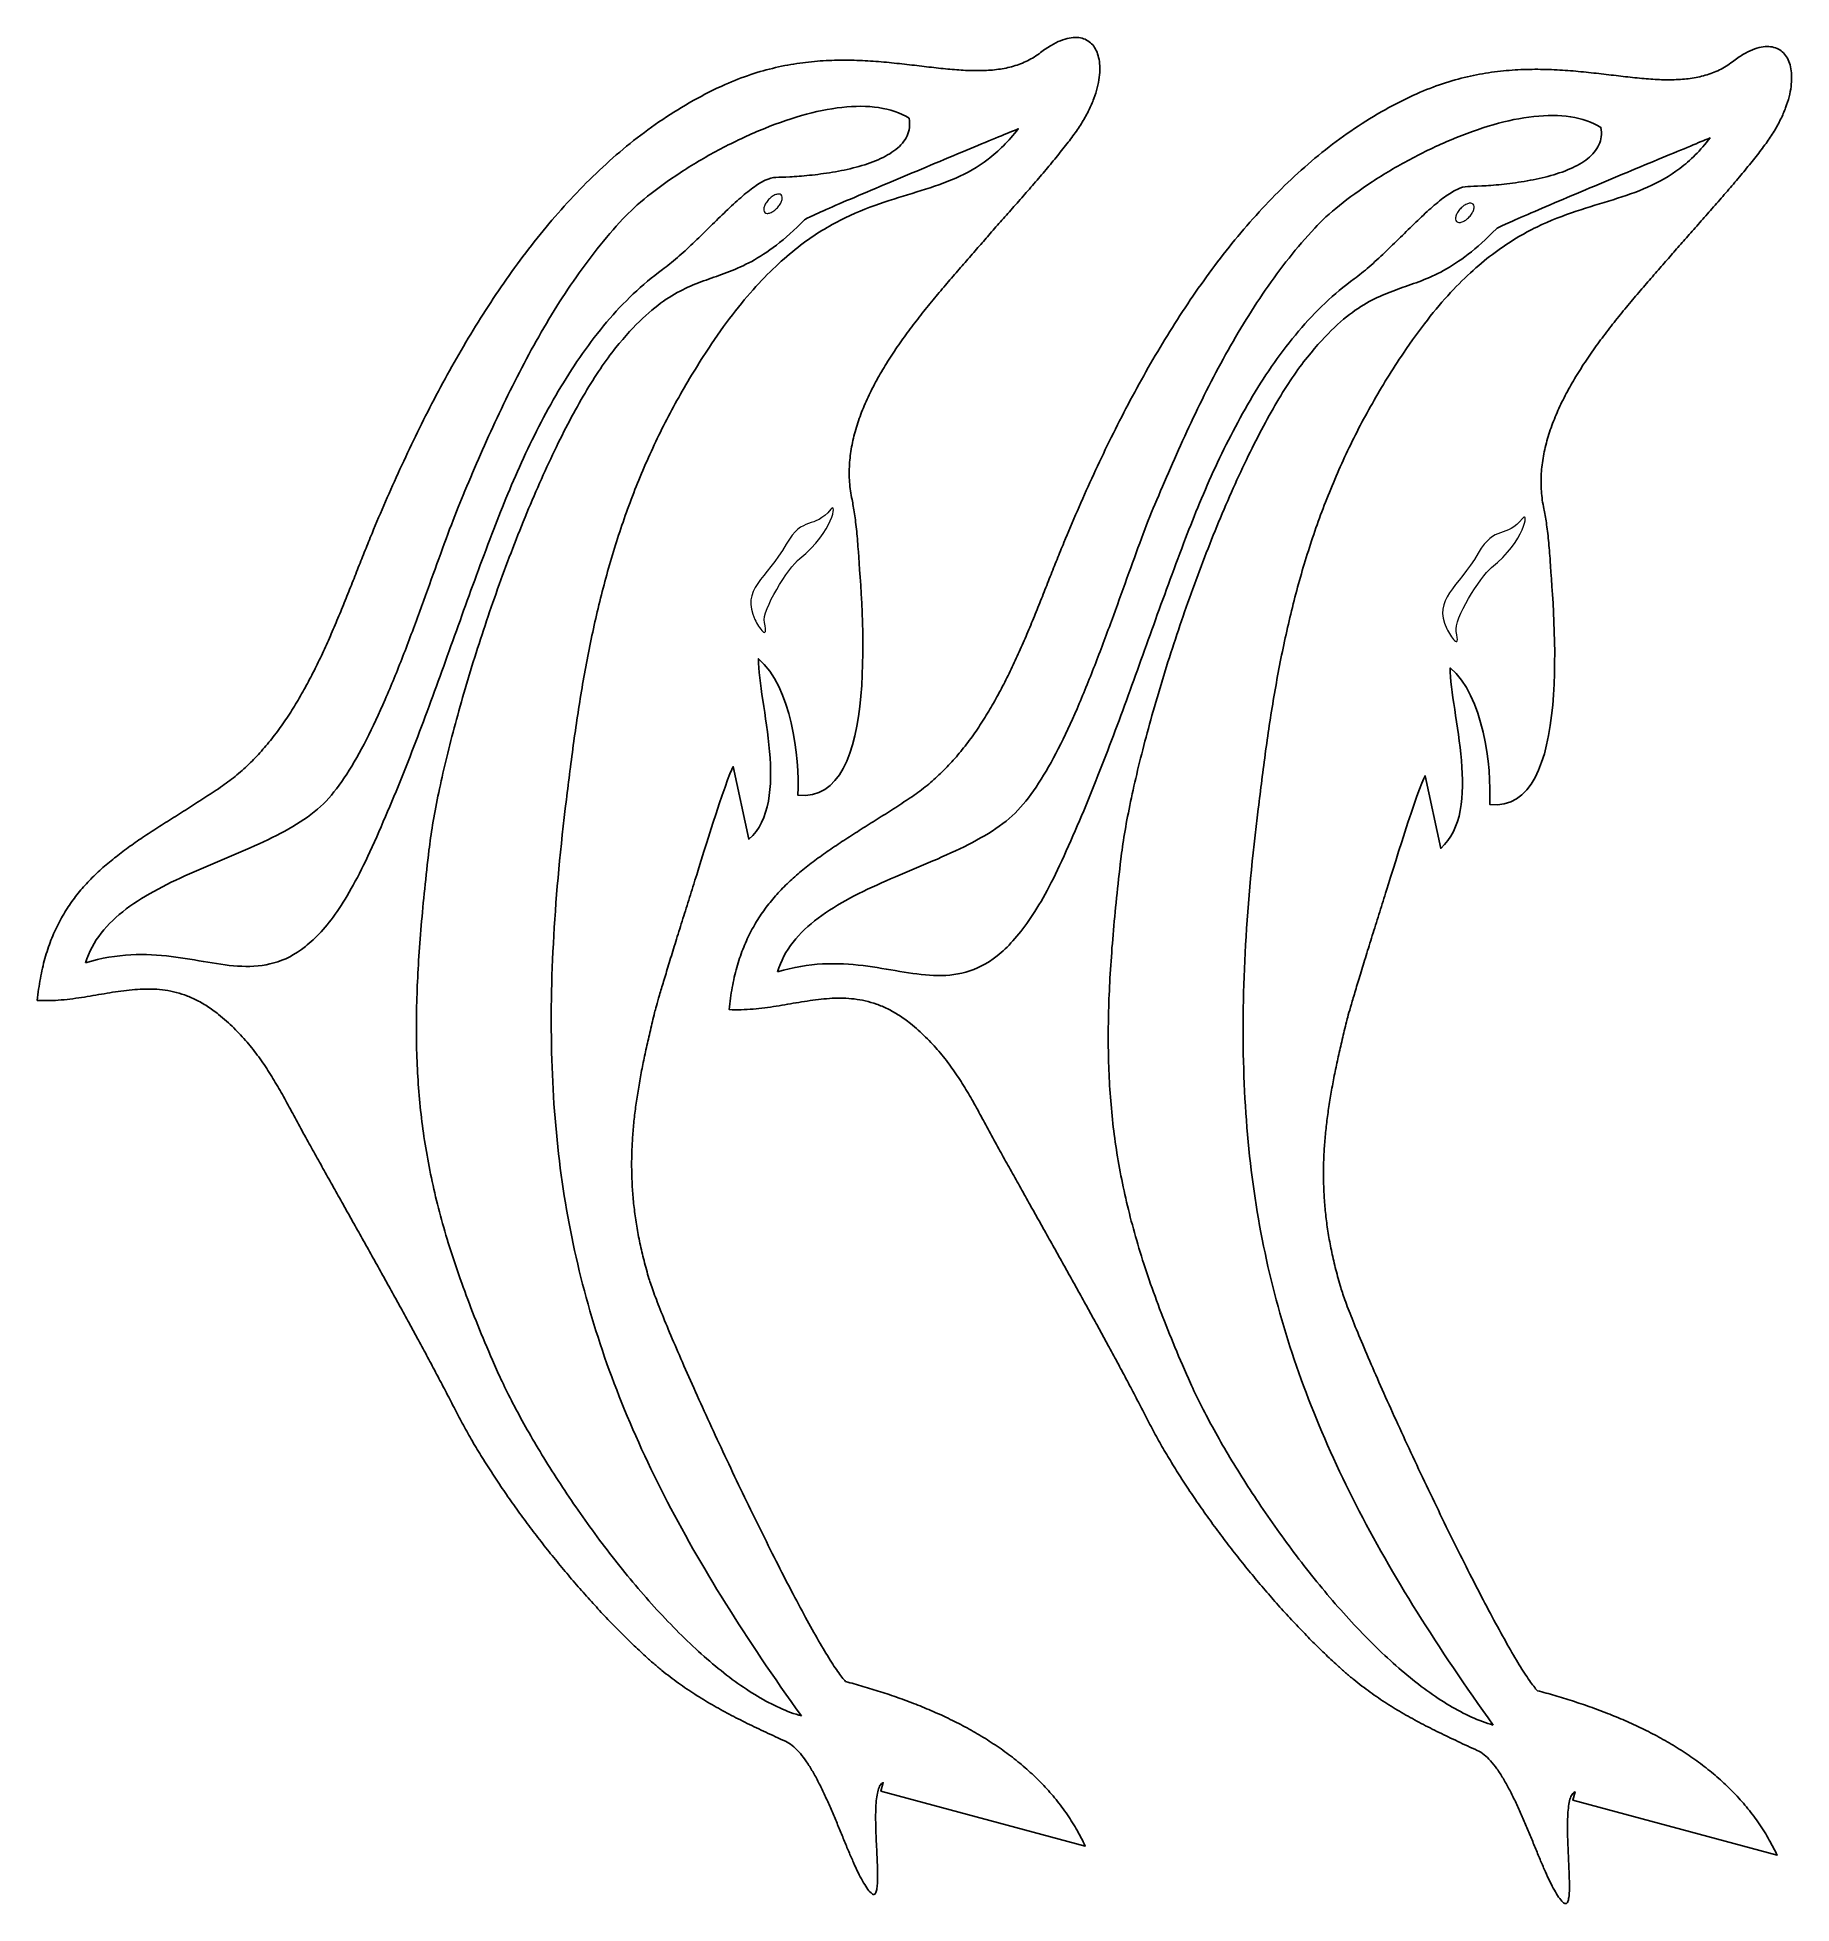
# Model space of a CAD drawing. Header units: millimetres. Extents: x 21 to 638, y -305 to 352.
import ezdxf

# ---------------------------------------------------------------- set-up
doc = ezdxf.new("R2010")
doc.units = ezdxf.units.MM
doc.header["$MEASUREMENT"] = 0
doc.layers.add('Camada 1', color=7, linetype='Continuous')

msp = doc.modelspace()

# ---------------------------------------------------------------- linework, layer by layer
at = {"layer": 'Camada 1', "color": 252}
for points, knots in [([(85.4764, 88.1264), (83.5115, 86.797), (81.5565, 85.5094), (79.6176, 84.2533), (79.6176, 84.2533), (77.6787, 82.9979), (75.7544, 81.7736), (73.8522, 80.5707), (73.8522, 80.5707), (71.9502, 79.3685), (70.0679, 78.1853), (68.2127, 77.0142), (68.2127, 77.0142), (66.3574, 75.8424), (64.5276, 74.6809), (62.7307, 73.5199), (62.7307, 73.5199), (60.9337, 72.3583), (59.1677, 71.1969), (57.4392, 70.0241), (57.4392, 70.0241), (55.7107, 68.852), (54.019, 67.6673), (52.3696, 66.4618), (52.3696, 66.4618), (50.7203, 65.2563), (49.1126, 64.0289), (47.5539, 62.7698), (47.5539, 62.7698), (45.9953, 61.5108), (44.4841, 60.2176), (43.0269, 58.8835), (43.0269, 58.8835), (41.5696, 57.5487), (40.1653, 56.1697), (38.8196, 54.7391), (38.8196, 54.7391), (37.4738, 53.3072), (36.1851, 51.8218), (34.963, 50.2725), (34.963, 50.2725), (33.7402, 48.7232), (32.5806, 47.109), (31.4915, 45.4202), (31.4915, 45.4202), (30.4018, 43.7315), (29.3805, 41.9664), (28.4359, 40.1173), (28.4359, 40.1173), (27.4907, 38.2676), (26.62, 36.3314), (25.83, 34.2999), (25.83, 34.2999), (25.04, 32.2677), (24.328, 30.1392), (23.7041, 27.9044), (23.7041, 27.9044), (23.0795, 25.6696), (22.5402, 23.3262), (22.0917, 20.8661), (22.0917, 20.8661), (21.6439, 18.406), (21.2862, 15.8278), (21.0253, 13.1215), (21.0253, 13.1215), (22.4539, 13.0491), (23.8683, 13.0356), (25.2696, 13.0681), (25.2696, 13.0681), (26.6716, 13.1004), (28.0607, 13.1807), (29.4393, 13.2952), (29.4393, 13.2952), (30.8173, 13.4104), (32.185, 13.5612), (33.5429, 13.7353), (33.5429, 13.7353), (34.9008, 13.9102), (36.251, 14.1094), (37.5907, 14.3214), (37.5907, 14.3214), (38.9311, 14.5333), (40.2645, 14.7589), (41.5893, 14.9861), (41.5893, 14.9861), (42.9148, 15.2133), (44.2346, 15.4432), (45.5477, 15.6626), (45.5477, 15.6626), (46.8608, 15.8819), (48.1695, 16.0924), (49.4742, 16.2819), (49.4742, 16.2819), (50.7789, 16.4714), (52.0797, 16.6405), (53.3778, 16.7771), (53.3778, 16.7771), (54.676, 16.9144), (55.9722, 17.0196), (57.2671, 17.0814), (57.2671, 17.0814), (58.5612, 17.1433), (59.8562, 17.1628), (61.1503, 17.1267), (61.1503, 17.1267), (62.4444, 17.0912), (63.7398, 17.0012), (65.0366, 16.8459), (65.0366, 16.8459), (66.3332, 16.6899), (67.6332, 16.4697), (68.9344, 16.1722), (68.9344, 16.1722), (70.2362, 15.8746), (71.5425, 15.4998), (72.8521, 15.0374), (72.8521, 15.0374), (74.1622, 14.5749), (75.4768, 14.0233), (76.7985, 13.3734), (76.7985, 13.3734), (78.1196, 12.7228), (79.4478, 11.9734), (80.7824, 11.1138), (80.7824, 11.1138), (82.1177, 10.254), (83.4599, 9.2826), (84.8119, 8.1905), (84.8119, 8.1905), (85.7679, 7.4175), (86.6898, 6.6354), (87.5802, 5.8424), (87.5802, 5.8424), (88.4705, 5.0494), (89.3287, 4.2464), (90.159, 3.434), (90.159, 3.434), (90.9885, 2.6217), (91.7898, 1.7982), (92.5653, 0.9672), (92.5653, 0.9672), (93.3407, 0.1354), (94.092, -0.7067), (94.8181, -1.5571), (94.8181, -1.5571), (95.5449, -2.4076), (96.2489, -3.2681), (96.9324, -4.1374), (96.9324, -4.1374), (97.6159, -5.0066), (98.2792, -5.8869), (98.9249, -6.7736), (98.9249, -6.7736), (99.5704, -7.6617), (100.1994, -8.5584), (100.8134, -9.4627), (100.8134, -9.4627), (101.4272, -10.3683), (102.0272, -11.2823), (102.6149, -12.2041), (102.6149, -12.2041), (103.2024, -13.1266), (103.7782, -14.057), (104.3449, -14.9964), (104.3449, -14.9964), (104.9115, -15.9357), (105.4705, -16.8829), (106.0217, -17.8384), (106.0217, -17.8384), (106.5729, -18.7933), (107.1198, -19.7571), (107.6616, -20.7289), (107.6616, -20.7289), (108.2035, -21.6995), (108.7428, -22.6804), (109.2808, -23.6665), (109.2808, -23.6665), (109.8188, -24.6527), (110.357, -25.6476), (110.8971, -26.6495), (110.8971, -26.6495), (111.4372, -27.6513), (111.9803, -28.6609), (112.5273, -29.6771), (112.5273, -29.6771), (113.0743, -30.6939), (113.6277, -31.7175), (114.1877, -32.7481), (114.1877, -32.7481), (114.7478, -33.7779), (115.3169, -34.8163), (115.8953, -35.8612), (115.8953, -35.8612), (116.952, -37.7673), (118.0206, -39.6903), (119.0992, -41.6253), (119.0992, -41.6253), (120.1772, -43.5603), (121.2666, -45.5108), (122.3623, -47.4707), (122.3623, -47.4707), (123.4585, -49.4314), (124.5626, -51.4046), (125.6736, -53.3866), (125.6736, -53.3866), (126.7847, -55.3686), (127.9024, -57.3616), (129.0247, -59.3611), (129.0247, -59.3611), (130.1469, -61.3613), (131.2734, -63.3694), (132.4033, -65.3834), (132.4033, -65.3834), (133.5326, -67.3972), (134.6656, -69.4182), (135.799, -71.442), (135.799, -71.442), (136.9317, -73.4657), (138.0672, -75.4937), (139.2011, -77.5242), (139.2011, -77.5242), (140.335, -79.5541), (141.4685, -81.5879), (142.5994, -83.6208), (142.5994, -83.6208), (143.7303, -85.6536), (144.8598, -87.687), (145.9835, -89.7183), (145.9835, -89.7183), (147.1078, -91.7496), (148.2282, -93.7805), (149.3425, -95.8066), (149.3425, -95.8066), (150.4568, -97.8326), (151.5654, -99.856), (152.6659, -101.8737), (152.6659, -101.8737), (153.7665, -103.8913), (154.8595, -105.9047), (155.9429, -107.9088), (155.9429, -107.9088), (157.0263, -109.9136), (158.1005, -111.9111), (159.1637, -113.9), (159.1637, -113.9), (160.2268, -115.8888), (161.2791, -117.8682), (162.3173, -119.8365), (162.3173, -119.8365), (163.3555, -121.8048), (164.3817, -123.7621), (165.3927, -125.7062), (165.3927, -125.7062), (166.4036, -127.6509), (167.4007, -129.5825), (168.3803, -131.4985), (168.3803, -131.4985), (169.3161, -133.3292), (170.3023, -135.1815), (171.3326, -137.0514), (171.3326, -137.0514), (172.3631, -138.92), (173.4395, -140.8078), (174.5562, -142.7066), (174.5562, -142.7066), (175.6728, -144.6061), (176.8321, -146.5189), (178.028, -148.439), (178.028, -148.439), (179.224, -150.3591), (180.4585, -152.288), (181.7254, -154.2202), (181.7254, -154.2202), (182.9924, -156.1525), (184.2931, -158.0883), (185.6235, -160.0238), (185.6235, -160.0238), (186.9538, -161.9592), (188.3137, -163.8944), (189.6993, -165.8233), (189.6993, -165.8233), (191.0842, -167.7521), (192.4958, -169.6762), (193.9288, -171.5908), (193.9288, -171.5908), (195.3618, -173.5055), (196.8169, -175.4095), (198.2886, -177.2994), (198.2886, -177.2994), (199.7609, -179.1894), (201.2511, -181.0649), (202.755, -182.9219), (202.755, -182.9219), (204.259, -184.7789), (205.7765, -186.6181), (207.3045, -188.4332), (207.3045, -188.4332), (208.8318, -190.2481), (210.3693, -192.0401), (211.913, -193.8047), (211.913, -193.8047), (213.4566, -195.5693), (215.0064, -197.3065), (216.5576, -199.0103), (216.5576, -199.0103), (218.1087, -200.7147), (219.6625, -202.3866), (221.2142, -204.0219), (221.2142, -204.0219), (222.7659, -205.6572), (224.3166, -207.2569), (225.8599, -208.8139), (225.8599, -208.8139), (227.4037, -210.3718), (228.942, -211.8879), (230.4699, -213.3585), (230.4699, -213.3585), (231.9977, -214.829), (233.5164, -216.2548), (235.0212, -217.6298), (235.0212, -217.6298), (235.9833, -218.5096), (236.9455, -219.3626), (237.9067, -220.1905), (237.9067, -220.1905), (238.868, -221.0179), (239.8288, -221.8223), (240.7904, -222.6033), (240.7904, -222.6033), (241.7521, -223.3844), (242.7146, -224.1427), (243.679, -224.8804), (243.679, -224.8804), (244.6434, -225.6181), (245.6089, -226.3358), (246.5776, -227.0338), (246.5776, -227.0338), (247.5462, -227.7318), (248.5185, -228.4114), (249.4929, -229.0745), (249.4929, -229.0745), (250.4673, -229.7369), (251.4469, -230.3846), (252.4286, -231.0157), (252.4286, -231.0157), (253.4116, -231.647), (254.3991, -232.264), (255.3921, -232.8683), (255.3921, -232.8683), (256.3852, -233.4727), (257.3844, -234.0656), (258.3892, -234.6459), (258.3892, -234.6459), (259.3939, -235.2268), (260.4059, -235.7973), (261.4252, -236.3585), (261.4252, -236.3585), (262.4444, -236.9198), (263.4707, -237.4732), (264.5059, -238.019), (264.5059, -238.019), (265.5406, -238.5647), (266.5847, -239.1042), (267.6368, -239.6386), (267.6368, -239.6386), (268.6896, -240.1731), (269.7522, -240.7042), (270.8241, -241.2304), (270.8241, -241.2304), (271.896, -241.7572), (272.9789, -242.2814), (274.0727, -242.8049), (274.0727, -242.8049), (275.1665, -243.3285), (276.2731, -243.8516), (277.3896, -244.3752), (277.3896, -244.3752), (278.5069, -244.899), (279.6373, -245.4244), (280.7802, -245.9527), (280.7802, -245.9527), (281.9232, -246.4803), (283.0797, -247.0123), (284.2496, -247.5493), (284.2496, -247.5493), (285.0588, -247.9206), (285.8543, -248.4238), (286.6367, -249.0436), (286.6367, -249.0436), (287.419, -249.6633), (288.1881, -250.4002), (288.9436, -251.2355), (288.9436, -251.2355), (289.699, -252.0714), (290.4427, -253.0073), (291.1732, -254.0275), (291.1732, -254.0275), (291.9038, -255.047), (292.6223, -256.1523), (293.3279, -257.3238), (293.3279, -257.3238), (294.0342, -258.4954), (294.7286, -259.7353), (295.4113, -261.0269), (295.4113, -261.0269), (296.0939, -262.3184), (296.7653, -263.6622), (297.4251, -265.0402), (297.4251, -265.0402), (298.0848, -266.4189), (298.734, -267.8331), (299.3728, -269.2669), (299.3728, -269.2669), (300.0115, -270.7007), (300.6404, -272.1541), (301.257, -273.6093), (301.257, -273.6093), (301.8743, -275.0645), (302.4822, -276.5247), (303.0804, -277.9709), (303.0804, -277.9709), (303.678, -279.417), (304.267, -280.8513), (304.8457, -282.2548), (304.8457, -282.2548), (305.4244, -283.659), (305.9946, -285.0339), (306.5556, -286.364), (306.5556, -286.364), (307.1166, -287.6941), (307.6697, -288.9795), (308.2131, -290.2027), (308.2131, -290.2027), (308.7565, -291.4259), (309.2927, -292.5884), (309.8199, -293.6719), (309.8199, -293.6719), (310.3476, -294.7568), (310.8682, -295.7643), (311.3804, -296.6774), (311.3804, -296.6774), (311.8932, -297.5906), (312.3981, -298.4108), (312.896, -299.12), (312.896, -299.12), (313.3939, -299.8299), (313.8859, -300.4303), (314.3708, -300.9043), (314.3708, -300.9043), (314.7396, -301.2644), (315.0536, -301.4384), (315.3211, -301.4475), (315.3211, -301.4475), (315.5865, -301.4564), (315.8069, -301.2992), (315.9852, -300.9991), (315.9852, -300.9991), (316.1636, -300.699), (316.3015, -300.2542), (316.4056, -299.687), (316.4056, -299.687), (316.5097, -299.1205), (316.5803, -298.429), (316.625, -297.6382), (316.625, -297.6382), (316.669, -296.8473), (316.6862, -295.9538), (316.6843, -294.9813), (316.6843, -294.9813), (316.6818, -294.0087), (316.6593, -292.9538), (316.625, -291.8423), (316.625, -291.8423), (316.5902, -290.7301), (316.5426, -289.5585), (316.4889, -288.35), (316.4889, -288.35), (316.4358, -287.1415), (316.3748, -285.8944), (316.317, -284.6323), (316.317, -284.6323), (316.2585, -283.3701), (316.2001, -282.0911), (316.1512, -280.8167), (316.1512, -280.8167), (316.1022, -279.5429), (316.0603, -278.272), (316.0343, -277.0293), (316.0343, -277.0293), (316.0083, -275.7866), (315.9968, -274.5678), (316.0073, -273.3988), (316.0073, -273.3988), (316.0179, -272.2284), (316.0489, -271.1056), (316.1108, -270.0524), (316.1108, -270.0524), (316.172, -268.9992), (316.2624, -268.0133), (316.3878, -267.1191), (316.3878, -267.1191), (316.5133, -266.2236), (316.6754, -265.4179), (316.8792, -264.7241), (316.8792, -264.7241), (317.083, -264.0304), (317.3296, -263.4467), (317.6259, -262.9968), (317.6259, -262.9968), (317.9216, -262.5468), (318.2687, -262.2287), (318.6712, -262.0646), (318.6712, -262.0646), (318.6712, -262.0646), (317.862, -265.0713), (317.862, -265.0713), (317.862, -265.0713), (317.862, -265.0713), (389.7664, -284.4306), (389.7664, -284.4306), (389.7664, -284.4306), (388.7898, -282.3397), (387.7315, -280.3166), (386.5998, -278.3609), (386.5998, -278.3609), (385.4673, -276.405), (384.2596, -274.515), (382.9848, -272.6892), (382.9848, -272.6892), (381.7092, -270.864), (380.3653, -269.1021), (378.9581, -267.4015), (378.9581, -267.4015), (377.5508, -265.7008), (376.081, -264.0609), (374.5547, -262.4804), (374.5547, -262.4804), (373.0284, -260.9), (371.4453, -259.3775), (369.8114, -257.9119), (369.8114, -257.9119), (368.1775, -256.4463), (366.4924, -255.0361), (364.7629, -253.6807), (364.7629, -253.6807), (363.0334, -252.3254), (361.2584, -251.0222), (359.446, -249.7714), (359.446, -249.7714), (357.633, -248.5205), (355.781, -247.3185), (353.8965, -246.1675), (353.8965, -246.1675), (352.012, -245.0158), (350.0947, -243.9124), (348.1502, -242.8546), (348.1502, -242.8546), (346.2057, -241.7969), (344.2341, -240.7848), (342.2428, -239.8172), (342.2428, -239.8172), (340.2508, -238.8495), (338.2369, -237.9241), (336.2097, -237.0401), (336.2097, -237.0401), (334.1818, -236.1559), (332.1376, -235.3113), (330.0864, -234.5069), (330.0864, -234.5069), (328.0345, -233.7023), (325.974, -232.9349), (323.9104, -232.2034), (323.9104, -232.2034), (321.8473, -231.4727), (319.7793, -230.7762), (317.7164, -230.114), (317.7164, -230.114), (315.6529, -229.4517), (313.5927, -228.822), (311.5407, -228.2236), (311.5407, -228.2236), (309.4894, -227.6252), (307.4458, -227.0567), (305.4181, -226.5163), (305.4181, -226.5163), (304.6146, -225.6623), (303.6661, -224.4458), (302.594, -222.9118), (302.594, -222.9118), (301.5218, -221.3784), (300.3243, -219.5246), (299.0226, -217.3973), (299.0226, -217.3973), (297.7201, -215.2699), (296.313, -212.867), (294.8207, -210.2312), (294.8207, -210.2312), (293.3282, -207.5967), (291.75, -204.7287), (290.1065, -201.6732), (290.1065, -201.6732), (288.4623, -198.6177), (286.7523, -195.3727), (284.996, -191.9823), (284.996, -191.9823), (283.2398, -188.5918), (281.4365, -185.0552), (279.6076, -181.4174), (279.6076, -181.4174), (277.7781, -177.7795), (275.9211, -174.0381), (274.058, -170.2382), (274.058, -170.2382), (272.1942, -166.4382), (270.3233, -162.577), (268.4654, -158.7025), (268.4654, -158.7025), (266.6076, -154.8274), (264.7612, -150.9363), (262.9471, -147.0714), (262.9471, -147.0714), (261.1329, -143.2077), (259.3497, -139.3695), (257.6194, -135.6029), (257.6194, -135.6029), (255.8885, -131.8362), (254.2086, -128.1391), (252.6006, -124.5556), (252.6006, -124.5556), (250.9924, -120.9734), (249.455, -117.5021), (248.0086, -114.1898), (248.0086, -114.1898), (246.5615, -110.8775), (245.2059, -107.7202), (243.9596, -104.7639), (243.9596, -104.7639), (242.714, -101.8076), (241.5772, -99.0502), (240.5719, -96.5375), (240.5719, -96.5375), (239.5659, -94.024), (238.6889, -91.7535), (237.9621, -89.7696), (237.9621, -89.7696), (237.2347, -87.7856), (236.6565, -86.0867), (236.248, -84.7185), (236.248, -84.7185), (235.6113, -82.5881), (235.0291, -80.4899), (234.5003, -78.4205), (234.5003, -78.4205), (233.9715, -76.3518), (233.4951, -74.309), (233.0691, -72.2934), (233.0691, -72.2934), (232.6438, -70.2772), (232.2673, -68.2852), (231.9398, -66.314), (231.9398, -66.314), (231.6117, -64.3428), (231.3316, -62.3903), (231.0973, -60.4576), (231.0973, -60.4576), (230.8633, -58.5236), (230.6735, -56.6058), (230.5278, -54.701), (230.5278, -54.701), (230.3821, -52.7967), (230.2792, -50.9039), (230.2174, -49.0209), (230.2174, -49.0209), (230.1557, -47.1372), (230.1338, -45.2625), (230.1516, -43.3927), (230.1516, -43.3927), (230.1687, -41.5228), (230.2245, -39.6558), (230.3166, -37.7926), (230.3166, -37.7926), (230.4089, -35.9287), (230.5355, -34.0644), (230.6979, -32.1979), (230.6979, -32.1979), (230.8597, -30.3313), (231.0541, -28.4606), (231.2816, -26.5841), (231.2816, -26.5841), (231.5084, -24.7074), (231.7664, -22.8232), (232.0532, -20.9278), (232.0532, -20.9278), (232.3401, -19.0324), (232.6566, -17.126), (232.9983, -15.2052), (232.9983, -15.2052), (233.3407, -13.2845), (233.7099, -11.3483), (234.1029, -9.393), (234.1029, -9.393), (234.4959, -7.4376), (234.9136, -5.4625), (235.3527, -3.4659), (235.3527, -3.4659), (235.7912, -1.4692), (236.2534, 0.5507), (236.7337, 2.5979), (236.7337, 2.5979), (237.2139, 4.6438), (237.7151, 6.7187), (238.2321, 8.8231), (238.2321, 8.8231), (238.3708, 9.3873), (238.5907, 10.2046), (238.8822, 11.2413), (238.8822, 11.2413), (239.1737, 12.278), (239.5363, 13.5355), (239.959, 14.9789), (239.959, 14.9789), (240.3823, 16.4222), (240.8672, 18.0532), (241.4022, 19.8378), (241.4022, 19.8378), (241.9372, 21.6231), (242.5244, 23.563), (243.1514, 25.6229), (243.1514, 25.6229), (243.7783, 27.6827), (244.4467, 29.865), (245.1453, 32.1342), (245.1453, 32.1342), (245.8441, 34.4047), (246.574, 36.7626), (247.3242, 39.1764), (247.3242, 39.1764), (248.0744, 41.5902), (248.8451, 44.0606), (249.6265, 46.5524), (249.6265, 46.5524), (250.4073, 49.0444), (251.201, 51.5595), (251.9927, 54.0636), (251.9927, 54.0636), (253.8381, 59.8991), (263.5806, 91.7299), (265.9216, 95.3853), (265.9216, 95.3853), (265.9216, 95.3853), (271.4184, 69.8378), (271.4184, 69.8378), (271.4184, 69.8378), (286.4235, 83.1748), (274.675, 117.7725), (274.7491, 133.3367), (274.7491, 133.3367), (286.3969, 123.4312), (289.2913, 99.0072), (288.6533, 85.3106), (288.6533, 85.3106), (318.202, 81.9749), (311.068, 153.1821), (309.9183, 170.9284), (309.9183, 170.9284), (309.7527, 173.4824), (309.5525, 175.905), (309.325, 178.1558), (309.325, 178.1558), (309.0975, 180.4073), (308.8428, 182.4882), (308.5684, 184.3621), (308.5684, 184.3621), (308.2939, 186.2353), (307.9998, 187.9029), (307.6926, 189.3249), (307.6926, 189.3249), (307.2494, 191.3803), (306.9612, 193.4406), (306.8155, 195.5012), (306.8155, 195.5012), (306.6697, 197.5619), (306.6644, 199.6239), (306.7905, 201.6843), (306.7905, 201.6843), (306.9159, 203.7441), (307.1713, 205.8026), (307.5432, 207.8572), (307.5432, 207.8572), (307.915, 209.9119), (308.4032, 211.9629), (308.9958, 214.0055), (308.9958, 214.0055), (309.5883, 216.0482), (310.2855, 218.0839), (311.0733, 220.1096), (311.0733, 220.1096), (311.8612, 222.1353), (312.7414, 224.1529), (313.6996, 226.1555), (313.6996, 226.1555), (314.6579, 228.1587), (315.696, 230.1499), (316.7992, 232.125), (316.7992, 232.125), (317.9023, 234.0994), (319.0722, 236.0602), (320.2954, 238.0015), (320.2954, 238.0015), (321.5187, 239.9429), (322.7953, 241.8655), (324.113, 243.7676), (324.113, 243.7676), (325.4307, 245.6696), (326.7895, 247.5511), (328.1754, 249.4078), (328.1754, 249.4078), (329.5613, 251.2644), (330.9759, 253.0981), (332.4059, 254.9042), (332.4059, 254.9042), (333.8359, 256.7111), (335.2821, 258.4911), (336.7307, 260.2412), (336.7307, 260.2412), (338.1786, 261.9921), (339.6309, 263.7129), (341.0724, 265.4015), (341.0724, 265.4015), (342.5139, 267.0894), (343.9462, 268.747), (345.3552, 270.3684), (345.3552, 270.3684), (346.7642, 271.9899), (348.1515, 273.5771), (349.503, 275.1251), (349.503, 275.1251), (350.8539, 276.6732), (352.1719, 278.1838), (353.4406, 279.6542), (353.4406, 279.6542), (354.0596, 280.3715), (354.6953, 281.1035), (355.3429, 281.8454), (355.3429, 281.8454), (355.9905, 282.588), (356.6518, 283.3424), (357.3229, 284.1062), (357.3229, 284.1062), (357.9941, 284.8701), (358.6766, 285.6446), (359.3669, 286.4276), (359.3669, 286.4276), (360.0579, 287.2104), (360.758, 288.0022), (361.463, 288.8001), (361.463, 288.8001), (362.1685, 289.598), (362.8811, 290.403), (363.597, 291.2137), (363.597, 291.2137), (364.3129, 292.0243), (365.0342, 292.8403), (365.756, 293.6603), (365.756, 293.6603), (366.4784, 294.4802), (367.204, 295.3045), (367.9279, 296.1302), (367.9279, 296.1302), (368.6525, 296.9566), (369.3775, 297.7863), (370.099, 298.615), (370.099, 298.615), (370.8206, 299.4444), (371.541, 300.2747), (372.2559, 301.1042), (372.2559, 301.1042), (372.9707, 301.9332), (373.6822, 302.7625), (374.3853, 303.5888), (374.3853, 303.5888), (375.0891, 304.4151), (375.7866, 305.2401), (376.4748, 306.0603), (376.4748, 306.0603), (377.1624, 306.8805), (377.8421, 307.697), (378.5098, 308.5083), (378.5098, 308.5083), (379.1774, 309.3196), (379.835, 310.1254), (380.4783, 310.9243), (380.4783, 310.9243), (381.1215, 311.7231), (381.7527, 312.5161), (382.3672, 313.2998), (382.3672, 313.2998), (382.9824, 314.0834), (383.5824, 314.8587), (384.1638, 315.6244), (384.1638, 315.6244), (384.7451, 316.3893), (385.3093, 317.1457), (385.8537, 317.8897), (385.8537, 317.8897), (386.9047, 319.3267), (387.8575, 320.7565), (388.7158, 322.1719), (388.7158, 322.1719), (389.5741, 323.5873), (390.3378, 324.9869), (391.0086, 326.3631), (391.0086, 326.3631), (391.68, 327.7393), (392.2599, 329.0919), (392.7519, 330.4125), (392.7519, 330.4125), (393.2439, 331.7331), (393.648, 333.0217), (393.965, 334.2688), (393.965, 334.2688), (394.2826, 335.5157), (394.5161, 336.7228), (394.6661, 337.8798), (394.6661, 337.8798), (394.8168, 339.0368), (394.8848, 340.1449), (394.8751, 341.1943), (394.8751, 341.1943), (394.8647, 342.2437), (394.7758, 343.235), (394.6109, 344.1593), (394.6109, 344.1593), (394.4459, 345.0836), (394.2042, 345.9422), (393.8919, 346.7237), (393.8919, 346.7237), (393.5789, 347.5053), (393.193, 348.2133), (392.7373, 348.8361), (392.7373, 348.8361), (392.2823, 349.4587), (391.7559, 349.9982), (391.1655, 350.4444), (391.1655, 350.4444), (390.5744, 350.8906), (389.9161, 351.2444), (389.1962, 351.4972), (389.1962, 351.4972), (388.4763, 351.7492), (387.6922, 351.9018), (386.8494, 351.9443), (386.8494, 351.9443), (386.0066, 351.986), (385.1024, 351.9179), (384.1433, 351.7318), (384.1433, 351.7318), (383.1828, 351.5458), (382.1651, 351.24), (381.0948, 350.8078), (381.0948, 350.8078), (380.0239, 350.3764), (378.8994, 349.8167), (377.7252, 349.1221), (377.7252, 349.1221), (376.5504, 348.4277), (375.3256, 347.5957), (374.0528, 346.6214), (374.0528, 346.6214), (372.578, 345.4909), (371.0425, 344.5425), (369.4497, 343.753), (369.4497, 343.753), (367.8567, 342.9629), (366.2049, 342.3311), (364.4968, 341.8353), (364.4968, 341.8353), (362.7887, 341.3388), (361.0233, 340.9763), (359.2021, 340.7255), (359.2021, 340.7255), (357.3815, 340.4747), (355.5042, 340.3349), (353.574, 340.283), (353.574, 340.283), (351.6432, 340.2312), (349.6581, 340.2661), (347.6205, 340.3652), (347.6205, 340.3652), (345.5829, 340.4643), (343.4908, 340.6272), (341.35, 340.8305), (341.35, 340.8305), (339.2079, 341.0339), (337.0143, 341.2767), (334.7704, 341.5364), (334.7704, 341.5364), (332.528, 341.7966), (330.2324, 342.0729), (327.8918, 342.3426), (327.8918, 342.3426), (325.5498, 342.6126), (323.1586, 342.8752), (320.7206, 343.1074), (320.7206, 343.1074), (318.2826, 343.3396), (315.7969, 343.5394), (313.2658, 343.6872), (313.2658, 343.6872), (310.7347, 343.8343), (308.157, 343.9261), (305.5356, 343.9414), (305.5356, 343.9414), (302.9141, 343.956), (300.2466, 343.8925), (297.5377, 343.728), (297.5377, 343.728), (294.8281, 343.5636), (292.0756, 343.2971), (289.2813, 342.9055), (289.2813, 342.9055), (286.4871, 342.5139), (283.6504, 341.9974), (280.7744, 341.332), (280.7744, 341.332), (277.8978, 340.6673), (274.9804, 339.8526), (272.0255, 338.866), (272.0255, 338.866), (269.0692, 337.8795), (266.074, 336.72), (263.0416, 335.3643), (263.0416, 335.3643), (259.2017, 333.6485), (255.4524, 331.7603), (251.7902, 329.7142), (251.7902, 329.7142), (248.128, 327.6681), (244.5536, 325.464), (241.0661, 323.1162), (241.0661, 323.1162), (237.5779, 320.7684), (234.1757, 318.2757), (230.8567, 315.6524), (230.8567, 315.6524), (227.5376, 313.0292), (224.301, 310.2748), (221.1473, 307.4047), (221.1473, 307.4047), (217.9928, 304.534), (214.9199, 301.547), (211.9255, 298.4563), (211.9255, 298.4563), (208.931, 295.3656), (206.0157, 292.1717), (203.1773, 288.8897), (203.1773, 288.8897), (200.3396, 285.6076), (197.5767, 282.2357), (194.8897, 278.7884), (194.8897, 278.7884), (192.2027, 275.3412), (189.5888, 271.8178), (187.0486, 268.2341), (187.0486, 268.2341), (184.5084, 264.6498), (182.0404, 261.0041), (179.6417, 257.3101), (179.6417, 257.3101), (177.2429, 253.6162), (174.9141, 249.8747), (172.6542, 246.099), (172.6542, 246.099), (170.3937, 242.3234), (168.2007, 238.5133), (166.073, 234.6829), (166.073, 234.6829), (163.9453, 230.8525), (161.8828, 227.0012), (159.8849, 223.1453), (159.8849, 223.1453), (157.8868, 219.2881), (155.9511, 215.4251), (154.0766, 211.5686), (154.0766, 211.5686), (152.2022, 207.7127), (150.3884, 203.8634), (148.6343, 200.0349), (148.6343, 200.0349), (146.8796, 196.2078), (145.1838, 192.4002), (143.5448, 188.6279), (143.5448, 188.6279), (141.9057, 184.8555), (140.3233, 181.1171), (138.7947, 177.4284), (138.7947, 177.4284), (137.9894, 175.484), (137.1877, 173.509), (136.3858, 171.5112), (136.3858, 171.5112), (135.5846, 169.5133), (134.7818, 167.4915), (133.9748, 165.4527), (133.9748, 165.4527), (133.1678, 163.4138), (132.356, 161.3575), (131.5349, 159.2916), (131.5349, 159.2916), (130.7145, 157.2256), (129.8839, 155.1481), (129.0411, 153.0688), (129.0411, 153.0688), (128.1981, 150.9888), (127.3412, 148.9045), (126.4673, 146.8243), (126.4673, 146.8243), (125.5933, 144.7435), (124.7008, 142.665), (123.7875, 140.5971), (123.7875, 140.5971), (122.8741, 138.5286), (121.9378, 136.4703), (120.976, 134.4279), (120.976, 134.4279), (120.0143, 132.3862), (119.0255, 130.3599), (118.0076, 128.3575), (118.0076, 128.3575), (116.9889, 126.3551), (115.9389, 124.3754), (114.8548, 122.4248), (114.8548, 122.4248), (113.7709, 120.4748), (112.6509, 118.5535), (111.4933, 116.6698), (111.4933, 116.6698), (110.335, 114.7862), (109.1375, 112.9383), (107.8963, 111.1335), (107.8963, 111.1335), (106.6552, 109.3286), (105.3703, 107.5662), (104.0381, 105.8552), (104.0381, 105.8552), (102.7059, 104.1437), (101.3254, 102.4817), (99.8928, 100.876), (99.8928, 100.876), (98.4602, 99.2702), (96.9749, 97.7207), (95.4343, 96.2344), (95.4343, 96.2344), (93.8931, 94.7483), (92.2958, 93.3248), (90.6375, 91.9714), (90.6375, 91.9714), (88.9798, 90.6179), (87.2603, 89.3339), (85.4764, 88.1264)], [0, 0, 0, 0, 0.00344828, 0.00344828, 0.00344828, 0.00344828, 0.00689655, 0.00689655, 0.00689655, 0.00689655, 0.01034483, 0.01034483, 0.01034483, 0.01034483, 0.0137931, 0.0137931, 0.0137931, 0.0137931, 0.01724138, 0.01724138, 0.01724138, 0.01724138, 0.02068966, 0.02068966, 0.02068966, 0.02068966, 0.02413793, 0.02413793, 0.02413793, 0.02413793, 0.02758621, 0.02758621, 0.02758621, 0.02758621, 0.03103448, 0.03103448, 0.03103448, 0.03103448, 0.03448276, 0.03448276, 0.03448276, 0.03448276, 0.03793103, 0.03793103, 0.03793103, 0.03793103, 0.04137931, 0.04137931, 0.04137931, 0.04137931, 0.04482759, 0.04482759, 0.04482759, 0.04482759, 0.04827586, 0.04827586, 0.04827586, 0.04827586, 0.05172414, 0.05172414, 0.05172414, 0.05172414, 0.05517241, 0.05517241, 0.05517241, 0.05517241, 0.05862069, 0.05862069, 0.05862069, 0.05862069, 0.06206897, 0.06206897, 0.06206897, 0.06206897, 0.06551724, 0.06551724, 0.06551724, 0.06551724, 0.06896552, 0.06896552, 0.06896552, 0.06896552, 0.07241379, 0.07241379, 0.07241379, 0.07241379, 0.07586207, 0.07586207, 0.07586207, 0.07586207, 0.07931034, 0.07931034, 0.07931034, 0.07931034, 0.08275862, 0.08275862, 0.08275862, 0.08275862, 0.0862069, 0.0862069, 0.0862069, 0.0862069, 0.08965517, 0.08965517, 0.08965517, 0.08965517, 0.09310345, 0.09310345, 0.09310345, 0.09310345, 0.09655172, 0.09655172, 0.09655172, 0.09655172, 0.1, 0.1, 0.1, 0.1, 0.10344828, 0.10344828, 0.10344828, 0.10344828, 0.10689655, 0.10689655, 0.10689655, 0.10689655, 0.11034483, 0.11034483, 0.11034483, 0.11034483, 0.1137931, 0.1137931, 0.1137931, 0.1137931, 0.11724138, 0.11724138, 0.11724138, 0.11724138, 0.12068966, 0.12068966, 0.12068966, 0.12068966, 0.12413793, 0.12413793, 0.12413793, 0.12413793, 0.12758621, 0.12758621, 0.12758621, 0.12758621, 0.13103448, 0.13103448, 0.13103448, 0.13103448, 0.13448276, 0.13448276, 0.13448276, 0.13448276, 0.13793103, 0.13793103, 0.13793103, 0.13793103, 0.14137931, 0.14137931, 0.14137931, 0.14137931, 0.14482759, 0.14482759, 0.14482759, 0.14482759, 0.14827586, 0.14827586, 0.14827586, 0.14827586, 0.15172414, 0.15172414, 0.15172414, 0.15172414, 0.15517241, 0.15517241, 0.15517241, 0.15517241, 0.15862069, 0.15862069, 0.15862069, 0.15862069, 0.16206897, 0.16206897, 0.16206897, 0.16206897, 0.16551724, 0.16551724, 0.16551724, 0.16551724, 0.16896552, 0.16896552, 0.16896552, 0.16896552, 0.17241379, 0.17241379, 0.17241379, 0.17241379, 0.17586207, 0.17586207, 0.17586207, 0.17586207, 0.17931034, 0.17931034, 0.17931034, 0.17931034, 0.18275862, 0.18275862, 0.18275862, 0.18275862, 0.1862069, 0.1862069, 0.1862069, 0.1862069, 0.18965517, 0.18965517, 0.18965517, 0.18965517, 0.19310345, 0.19310345, 0.19310345, 0.19310345, 0.19655172, 0.19655172, 0.19655172, 0.19655172, 0.2, 0.2, 0.2, 0.2, 0.20344828, 0.20344828, 0.20344828, 0.20344828, 0.20689655, 0.20689655, 0.20689655, 0.20689655, 0.21034483, 0.21034483, 0.21034483, 0.21034483, 0.2137931, 0.2137931, 0.2137931, 0.2137931, 0.21724138, 0.21724138, 0.21724138, 0.21724138, 0.22068966, 0.22068966, 0.22068966, 0.22068966, 0.22413793, 0.22413793, 0.22413793, 0.22413793, 0.22758621, 0.22758621, 0.22758621, 0.22758621, 0.23103448, 0.23103448, 0.23103448, 0.23103448, 0.23448276, 0.23448276, 0.23448276, 0.23448276, 0.23793103, 0.23793103, 0.23793103, 0.23793103, 0.24137931, 0.24137931, 0.24137931, 0.24137931, 0.24482759, 0.24482759, 0.24482759, 0.24482759, 0.24827586, 0.24827586, 0.24827586, 0.24827586, 0.25172414, 0.25172414, 0.25172414, 0.25172414, 0.25517241, 0.25517241, 0.25517241, 0.25517241, 0.25862069, 0.25862069, 0.25862069, 0.25862069, 0.26206897, 0.26206897, 0.26206897, 0.26206897, 0.26551724, 0.26551724, 0.26551724, 0.26551724, 0.26896552, 0.26896552, 0.26896552, 0.26896552, 0.27241379, 0.27241379, 0.27241379, 0.27241379, 0.27586207, 0.27586207, 0.27586207, 0.27586207, 0.27931034, 0.27931034, 0.27931034, 0.27931034, 0.28275862, 0.28275862, 0.28275862, 0.28275862, 0.2862069, 0.2862069, 0.2862069, 0.2862069, 0.28965517, 0.28965517, 0.28965517, 0.28965517, 0.29310345, 0.29310345, 0.29310345, 0.29310345, 0.29655172, 0.29655172, 0.29655172, 0.29655172, 0.3, 0.3, 0.3, 0.3, 0.30344828, 0.30344828, 0.30344828, 0.30344828, 0.30689655, 0.30689655, 0.30689655, 0.30689655, 0.31034483, 0.31034483, 0.31034483, 0.31034483, 0.3137931, 0.3137931, 0.3137931, 0.3137931, 0.31724138, 0.31724138, 0.31724138, 0.31724138, 0.32068966, 0.32068966, 0.32068966, 0.32068966, 0.32413793, 0.32413793, 0.32413793, 0.32413793, 0.32758621, 0.32758621, 0.32758621, 0.32758621, 0.33103448, 0.33103448, 0.33103448, 0.33103448, 0.33448276, 0.33448276, 0.33448276, 0.33448276, 0.33793103, 0.33793103, 0.33793103, 0.33793103, 0.34137931, 0.34137931, 0.34137931, 0.34137931, 0.34482759, 0.34482759, 0.34482759, 0.34482759, 0.34827586, 0.34827586, 0.34827586, 0.34827586, 0.35172414, 0.35172414, 0.35172414, 0.35172414, 0.35517241, 0.35517241, 0.35517241, 0.35517241, 0.35862069, 0.35862069, 0.35862069, 0.35862069, 0.36206897, 0.36206897, 0.36206897, 0.36206897, 0.36551724, 0.36551724, 0.36551724, 0.36551724, 0.36896552, 0.36896552, 0.36896552, 0.36896552, 0.37241379, 0.37241379, 0.37241379, 0.37241379, 0.37586207, 0.37586207, 0.37586207, 0.37586207, 0.37931034, 0.37931034, 0.37931034, 0.37931034, 0.38275862, 0.38275862, 0.38275862, 0.38275862, 0.3862069, 0.3862069, 0.3862069, 0.3862069, 0.38965517, 0.38965517, 0.38965517, 0.38965517, 0.39310345, 0.39310345, 0.39310345, 0.39310345, 0.39655172, 0.39655172, 0.39655172, 0.39655172, 0.4, 0.4, 0.4, 0.4, 0.40344828, 0.40344828, 0.40344828, 0.40344828, 0.40689655, 0.40689655, 0.40689655, 0.40689655, 0.41034483, 0.41034483, 0.41034483, 0.41034483, 0.4137931, 0.4137931, 0.4137931, 0.4137931, 0.41724138, 0.41724138, 0.41724138, 0.41724138, 0.42068966, 0.42068966, 0.42068966, 0.42068966, 0.42413793, 0.42413793, 0.42413793, 0.42413793, 0.42758621, 0.42758621, 0.42758621, 0.42758621, 0.43103448, 0.43103448, 0.43103448, 0.43103448, 0.43448276, 0.43448276, 0.43448276, 0.43448276, 0.43793103, 0.43793103, 0.43793103, 0.43793103, 0.44137931, 0.44137931, 0.44137931, 0.44137931, 0.44482759, 0.44482759, 0.44482759, 0.44482759, 0.44827586, 0.44827586, 0.44827586, 0.44827586, 0.45172414, 0.45172414, 0.45172414, 0.45172414, 0.45517241, 0.45517241, 0.45517241, 0.45517241, 0.45862069, 0.45862069, 0.45862069, 0.45862069, 0.46206897, 0.46206897, 0.46206897, 0.46206897, 0.46551724, 0.46551724, 0.46551724, 0.46551724, 0.46896552, 0.46896552, 0.46896552, 0.46896552, 0.47241379, 0.47241379, 0.47241379, 0.47241379, 0.47586207, 0.47586207, 0.47586207, 0.47586207, 0.47931034, 0.47931034, 0.47931034, 0.47931034, 0.48275862, 0.48275862, 0.48275862, 0.48275862, 0.4862069, 0.4862069, 0.4862069, 0.4862069, 0.48965517, 0.48965517, 0.48965517, 0.48965517, 0.49310345, 0.49310345, 0.49310345, 0.49310345, 0.49655172, 0.49655172, 0.49655172, 0.49655172, 0.5, 0.5, 0.5, 0.5, 0.50344828, 0.50344828, 0.50344828, 0.50344828, 0.50689655, 0.50689655, 0.50689655, 0.50689655, 0.51034483, 0.51034483, 0.51034483, 0.51034483, 0.5137931, 0.5137931, 0.5137931, 0.5137931, 0.51724138, 0.51724138, 0.51724138, 0.51724138, 0.52068966, 0.52068966, 0.52068966, 0.52068966, 0.52413793, 0.52413793, 0.52413793, 0.52413793, 0.52758621, 0.52758621, 0.52758621, 0.52758621, 0.53103448, 0.53103448, 0.53103448, 0.53103448, 0.53448276, 0.53448276, 0.53448276, 0.53448276, 0.53793103, 0.53793103, 0.53793103, 0.53793103, 0.54137931, 0.54137931, 0.54137931, 0.54137931, 0.54482759, 0.54482759, 0.54482759, 0.54482759, 0.54827586, 0.54827586, 0.54827586, 0.54827586, 0.55172414, 0.55172414, 0.55172414, 0.55172414, 0.55517241, 0.55517241, 0.55517241, 0.55517241, 0.55862069, 0.55862069, 0.55862069, 0.55862069, 0.56206897, 0.56206897, 0.56206897, 0.56206897, 0.56551724, 0.56551724, 0.56551724, 0.56551724, 0.56896552, 0.56896552, 0.56896552, 0.56896552, 0.57241379, 0.57241379, 0.57241379, 0.57241379, 0.57586207, 0.57586207, 0.57586207, 0.57586207, 0.57931034, 0.57931034, 0.57931034, 0.57931034, 0.58275862, 0.58275862, 0.58275862, 0.58275862, 0.5862069, 0.5862069, 0.5862069, 0.5862069, 0.58965517, 0.58965517, 0.58965517, 0.58965517, 0.59310345, 0.59310345, 0.59310345, 0.59310345, 0.59655172, 0.59655172, 0.59655172, 0.59655172, 0.6, 0.6, 0.6, 0.6, 0.60344828, 0.60344828, 0.60344828, 0.60344828, 0.60689655, 0.60689655, 0.60689655, 0.60689655, 0.61034483, 0.61034483, 0.61034483, 0.61034483, 0.6137931, 0.6137931, 0.6137931, 0.6137931, 0.61724138, 0.61724138, 0.61724138, 0.61724138, 0.62068966, 0.62068966, 0.62068966, 0.62068966, 0.62413793, 0.62413793, 0.62413793, 0.62413793, 0.62758621, 0.62758621, 0.62758621, 0.62758621, 0.63103448, 0.63103448, 0.63103448, 0.63103448, 0.63448276, 0.63448276, 0.63448276, 0.63448276, 0.63793103, 0.63793103, 0.63793103, 0.63793103, 0.64137931, 0.64137931, 0.64137931, 0.64137931, 0.64482759, 0.64482759, 0.64482759, 0.64482759, 0.64827586, 0.64827586, 0.64827586, 0.64827586, 0.65172414, 0.65172414, 0.65172414, 0.65172414, 0.65517241, 0.65517241, 0.65517241, 0.65517241, 0.65862069, 0.65862069, 0.65862069, 0.65862069, 0.66206897, 0.66206897, 0.66206897, 0.66206897, 0.66551724, 0.66551724, 0.66551724, 0.66551724, 0.66896552, 0.66896552, 0.66896552, 0.66896552, 0.67241379, 0.67241379, 0.67241379, 0.67241379, 0.67586207, 0.67586207, 0.67586207, 0.67586207, 0.67931034, 0.67931034, 0.67931034, 0.67931034, 0.68275862, 0.68275862, 0.68275862, 0.68275862, 0.6862069, 0.6862069, 0.6862069, 0.6862069, 0.68965517, 0.68965517, 0.68965517, 0.68965517, 0.69310345, 0.69310345, 0.69310345, 0.69310345, 0.69655172, 0.69655172, 0.69655172, 0.69655172, 0.7, 0.7, 0.7, 0.7, 0.70344828, 0.70344828, 0.70344828, 0.70344828, 0.70689655, 0.70689655, 0.70689655, 0.70689655, 0.71034483, 0.71034483, 0.71034483, 0.71034483, 0.7137931, 0.7137931, 0.7137931, 0.7137931, 0.71724138, 0.71724138, 0.71724138, 0.71724138, 0.72068966, 0.72068966, 0.72068966, 0.72068966, 0.72413793, 0.72413793, 0.72413793, 0.72413793, 0.72758621, 0.72758621, 0.72758621, 0.72758621, 0.73103448, 0.73103448, 0.73103448, 0.73103448, 0.73448276, 0.73448276, 0.73448276, 0.73448276, 0.73793103, 0.73793103, 0.73793103, 0.73793103, 0.74137931, 0.74137931, 0.74137931, 0.74137931, 0.74482759, 0.74482759, 0.74482759, 0.74482759, 0.74827586, 0.74827586, 0.74827586, 0.74827586, 0.75172414, 0.75172414, 0.75172414, 0.75172414, 0.75517241, 0.75517241, 0.75517241, 0.75517241, 0.75862069, 0.75862069, 0.75862069, 0.75862069, 0.76206897, 0.76206897, 0.76206897, 0.76206897, 0.76551724, 0.76551724, 0.76551724, 0.76551724, 0.76896552, 0.76896552, 0.76896552, 0.76896552, 0.77241379, 0.77241379, 0.77241379, 0.77241379, 0.77586207, 0.77586207, 0.77586207, 0.77586207, 0.77931034, 0.77931034, 0.77931034, 0.77931034, 0.78275862, 0.78275862, 0.78275862, 0.78275862, 0.7862069, 0.7862069, 0.7862069, 0.7862069, 0.78965517, 0.78965517, 0.78965517, 0.78965517, 0.79310345, 0.79310345, 0.79310345, 0.79310345, 0.79655172, 0.79655172, 0.79655172, 0.79655172, 0.8, 0.8, 0.8, 0.8, 0.80344828, 0.80344828, 0.80344828, 0.80344828, 0.80689655, 0.80689655, 0.80689655, 0.80689655, 0.81034483, 0.81034483, 0.81034483, 0.81034483, 0.8137931, 0.8137931, 0.8137931, 0.8137931, 0.81724138, 0.81724138, 0.81724138, 0.81724138, 0.82068966, 0.82068966, 0.82068966, 0.82068966, 0.82413793, 0.82413793, 0.82413793, 0.82413793, 0.82758621, 0.82758621, 0.82758621, 0.82758621, 0.83103448, 0.83103448, 0.83103448, 0.83103448, 0.83448276, 0.83448276, 0.83448276, 0.83448276, 0.83793103, 0.83793103, 0.83793103, 0.83793103, 0.84137931, 0.84137931, 0.84137931, 0.84137931, 0.84482759, 0.84482759, 0.84482759, 0.84482759, 0.84827586, 0.84827586, 0.84827586, 0.84827586, 0.85172414, 0.85172414, 0.85172414, 0.85172414, 0.85517241, 0.85517241, 0.85517241, 0.85517241, 0.85862069, 0.85862069, 0.85862069, 0.85862069, 0.86206897, 0.86206897, 0.86206897, 0.86206897, 0.86551724, 0.86551724, 0.86551724, 0.86551724, 0.86896552, 0.86896552, 0.86896552, 0.86896552, 0.87241379, 0.87241379, 0.87241379, 0.87241379, 0.87586207, 0.87586207, 0.87586207, 0.87586207, 0.87931034, 0.87931034, 0.87931034, 0.87931034, 0.88275862, 0.88275862, 0.88275862, 0.88275862, 0.8862069, 0.8862069, 0.8862069, 0.8862069, 0.88965517, 0.88965517, 0.88965517, 0.88965517, 0.89310345, 0.89310345, 0.89310345, 0.89310345, 0.89655172, 0.89655172, 0.89655172, 0.89655172, 0.9, 0.9, 0.9, 0.9, 0.90344828, 0.90344828, 0.90344828, 0.90344828, 0.90689655, 0.90689655, 0.90689655, 0.90689655, 0.91034483, 0.91034483, 0.91034483, 0.91034483, 0.9137931, 0.9137931, 0.9137931, 0.9137931, 0.91724138, 0.91724138, 0.91724138, 0.91724138, 0.92068966, 0.92068966, 0.92068966, 0.92068966, 0.92413793, 0.92413793, 0.92413793, 0.92413793, 0.92758621, 0.92758621, 0.92758621, 0.92758621, 0.93103448, 0.93103448, 0.93103448, 0.93103448, 0.93448276, 0.93448276, 0.93448276, 0.93448276, 0.93793103, 0.93793103, 0.93793103, 0.93793103, 0.94137931, 0.94137931, 0.94137931, 0.94137931, 0.94482759, 0.94482759, 0.94482759, 0.94482759, 0.94827586, 0.94827586, 0.94827586, 0.94827586, 0.95172414, 0.95172414, 0.95172414, 0.95172414, 0.95517241, 0.95517241, 0.95517241, 0.95517241, 0.95862069, 0.95862069, 0.95862069, 0.95862069, 0.96206897, 0.96206897, 0.96206897, 0.96206897, 0.96551724, 0.96551724, 0.96551724, 0.96551724, 0.96896552, 0.96896552, 0.96896552, 0.96896552, 0.97241379, 0.97241379, 0.97241379, 0.97241379, 0.97586207, 0.97586207, 0.97586207, 0.97586207, 0.97931034, 0.97931034, 0.97931034, 0.97931034, 0.98275862, 0.98275862, 0.98275862, 0.98275862, 0.9862069, 0.9862069, 0.9862069, 0.9862069, 0.98965517, 0.98965517, 0.98965517, 0.98965517, 0.99310345, 0.99310345, 0.99310345, 0.99310345, 0.99655172, 0.99655172, 0.99655172, 0.99655172, 1, 1, 1, 1]), ([(328.9117, 84.9116), (326.9468, 83.5822), (324.9918, 82.2946), (323.0529, 81.0385), (323.0529, 81.0385), (321.114, 79.7831), (319.1897, 78.5588), (317.2875, 77.3559), (317.2875, 77.3559), (315.3855, 76.1537), (313.5032, 74.9705), (311.648, 73.7994), (311.648, 73.7994), (309.7927, 72.6276), (307.9629, 71.4661), (306.166, 70.3051), (306.166, 70.3051), (304.369, 69.1435), (302.603, 67.9821), (300.8745, 66.8093), (300.8745, 66.8093), (299.146, 65.6372), (297.4543, 64.4525), (295.8049, 63.247), (295.8049, 63.247), (294.1556, 62.0415), (292.5479, 60.8141), (290.9892, 59.555), (290.9892, 59.555), (289.4306, 58.296), (287.9194, 57.0028), (286.4622, 55.6687), (286.4622, 55.6687), (285.0049, 54.3339), (283.6006, 52.9549), (282.2549, 51.5243), (282.2549, 51.5243), (280.9091, 50.0924), (279.6204, 48.607), (278.3983, 47.0577), (278.3983, 47.0577), (277.1755, 45.5084), (276.0159, 43.8942), (274.9268, 42.2054), (274.9268, 42.2054), (273.8371, 40.5167), (272.8158, 38.7516), (271.8712, 36.9025), (271.8712, 36.9025), (270.926, 35.0528), (270.0553, 33.1166), (269.2653, 31.0851), (269.2653, 31.0851), (268.4753, 29.0529), (267.7633, 26.9244), (267.1394, 24.6896), (267.1394, 24.6896), (266.5148, 22.4548), (265.9755, 20.1114), (265.527, 17.6513), (265.527, 17.6513), (265.0792, 15.1912), (264.7215, 12.613), (264.4606, 9.9067), (264.4606, 9.9067), (265.8892, 9.8343), (267.3036, 9.8208), (268.7049, 9.8533), (268.7049, 9.8533), (270.1069, 9.8856), (271.496, 9.9659), (272.8746, 10.0804), (272.8746, 10.0804), (274.2526, 10.1956), (275.6203, 10.3464), (276.9782, 10.5205), (276.9782, 10.5205), (278.3361, 10.6954), (279.6863, 10.8946), (281.026, 11.1066), (281.026, 11.1066), (282.3664, 11.3185), (283.6998, 11.5441), (285.0246, 11.7713), (285.0246, 11.7713), (286.3501, 11.9985), (287.6699, 12.2284), (288.983, 12.4478), (288.983, 12.4478), (290.2961, 12.6671), (291.6048, 12.8776), (292.9095, 13.0671), (292.9095, 13.0671), (294.2142, 13.2566), (295.515, 13.4257), (296.8131, 13.5623), (296.8131, 13.5623), (298.1113, 13.6996), (299.4075, 13.8048), (300.7024, 13.8666), (300.7024, 13.8666), (301.9965, 13.9285), (303.2915, 13.948), (304.5856, 13.9119), (304.5856, 13.9119), (305.8797, 13.8764), (307.1751, 13.7864), (308.4719, 13.6311), (308.4719, 13.6311), (309.7685, 13.4751), (311.0685, 13.2549), (312.3697, 12.9574), (312.3697, 12.9574), (313.6715, 12.6598), (314.9778, 12.285), (316.2874, 11.8226), (316.2874, 11.8226), (317.5975, 11.3601), (318.9121, 10.8085), (320.2338, 10.1586), (320.2338, 10.1586), (321.5549, 9.508), (322.8831, 8.7586), (324.2177, 7.899), (324.2177, 7.899), (325.553, 7.0392), (326.8952, 6.0678), (328.2472, 4.9757), (328.2472, 4.9757), (329.2032, 4.2027), (330.1251, 3.4206), (331.0155, 2.6276), (331.0155, 2.6276), (331.9058, 1.8346), (332.764, 1.0316), (333.5943, 0.2192), (333.5943, 0.2192), (334.4238, -0.5931), (335.2251, -1.4166), (336.0006, -2.2476), (336.0006, -2.2476), (336.776, -3.0794), (337.5273, -3.9215), (338.2534, -4.7719), (338.2534, -4.7719), (338.9802, -5.6224), (339.6842, -6.4829), (340.3677, -7.3522), (340.3677, -7.3522), (341.0512, -8.2214), (341.7145, -9.1017), (342.3602, -9.9884), (342.3602, -9.9884), (343.0057, -10.8765), (343.6347, -11.7732), (344.2487, -12.6775), (344.2487, -12.6775), (344.8625, -13.5831), (345.4625, -14.4971), (346.0502, -15.4189), (346.0502, -15.4189), (346.6377, -16.3414), (347.2135, -17.2718), (347.7802, -18.2112), (347.7802, -18.2112), (348.3468, -19.1505), (348.9058, -20.0977), (349.457, -21.0532), (349.457, -21.0532), (350.0082, -22.0081), (350.5551, -22.9719), (351.0969, -23.9437), (351.0969, -23.9437), (351.6388, -24.9143), (352.1781, -25.8952), (352.7161, -26.8813), (352.7161, -26.8813), (353.2541, -27.8675), (353.7923, -28.8624), (354.3324, -29.8643), (354.3324, -29.8643), (354.8725, -30.8661), (355.4156, -31.8757), (355.9626, -32.8919), (355.9626, -32.8919), (356.5096, -33.9087), (357.063, -34.9323), (357.623, -35.9629), (357.623, -35.9629), (358.1831, -36.9927), (358.7522, -38.0311), (359.3306, -39.076), (359.3306, -39.076), (360.3873, -40.9821), (361.4559, -42.9051), (362.5345, -44.8401), (362.5345, -44.8401), (363.6125, -46.7751), (364.7019, -48.7256), (365.7976, -50.6855), (365.7976, -50.6855), (366.8938, -52.6462), (367.9979, -54.6194), (369.1089, -56.6014), (369.1089, -56.6014), (370.22, -58.5834), (371.3377, -60.5764), (372.46, -62.5759), (372.46, -62.5759), (373.5822, -64.5761), (374.7087, -66.5842), (375.8386, -68.5982), (375.8386, -68.5982), (376.9679, -70.612), (378.1009, -72.633), (379.2343, -74.6568), (379.2343, -74.6568), (380.367, -76.6805), (381.5025, -78.7085), (382.6364, -80.739), (382.6364, -80.739), (383.7703, -82.7689), (384.9038, -84.8027), (386.0347, -86.8356), (386.0347, -86.8356), (387.1656, -88.8684), (388.2951, -90.9018), (389.4188, -92.9331), (389.4188, -92.9331), (390.5431, -94.9644), (391.6635, -96.9953), (392.7778, -99.0214), (392.7778, -99.0214), (393.8921, -101.0474), (395.0007, -103.0708), (396.1012, -105.0885), (396.1012, -105.0885), (397.2018, -107.1061), (398.2948, -109.1195), (399.3782, -111.1236), (399.3782, -111.1236), (400.4616, -113.1284), (401.5358, -115.1259), (402.599, -117.1148), (402.599, -117.1148), (403.6621, -119.1036), (404.7144, -121.083), (405.7526, -123.0513), (405.7526, -123.0513), (406.7908, -125.0196), (407.817, -126.9769), (408.828, -128.921), (408.828, -128.921), (409.8389, -130.8657), (410.836, -132.7973), (411.8156, -134.7133), (411.8156, -134.7133), (412.7514, -136.544), (413.7376, -138.3963), (414.7679, -140.2662), (414.7679, -140.2662), (415.7984, -142.1348), (416.8748, -144.0226), (417.9915, -145.9214), (417.9915, -145.9214), (419.1081, -147.8209), (420.2674, -149.7337), (421.4633, -151.6538), (421.4633, -151.6538), (422.6593, -153.5739), (423.8938, -155.5028), (425.1607, -157.435), (425.1607, -157.435), (426.4277, -159.3673), (427.7284, -161.3031), (429.0588, -163.2386), (429.0588, -163.2386), (430.3891, -165.174), (431.749, -167.1092), (433.1346, -169.0381), (433.1346, -169.0381), (434.5195, -170.9669), (435.9311, -172.891), (437.3641, -174.8056), (437.3641, -174.8056), (438.7971, -176.7203), (440.2522, -178.6243), (441.7239, -180.5142), (441.7239, -180.5142), (443.1962, -182.4042), (444.6864, -184.2797), (446.1903, -186.1367), (446.1903, -186.1367), (447.6943, -187.9937), (449.2118, -189.8329), (450.7398, -191.648), (450.7398, -191.648), (452.2671, -193.4629), (453.8046, -195.2549), (455.3483, -197.0195), (455.3483, -197.0195), (456.8919, -198.7841), (458.4417, -200.5213), (459.9929, -202.2251), (459.9929, -202.2251), (461.544, -203.9295), (463.0978, -205.6014), (464.6495, -207.2367), (464.6495, -207.2367), (466.2012, -208.872), (467.7519, -210.4717), (469.2952, -212.0287), (469.2952, -212.0287), (470.839, -213.5866), (472.3773, -215.1027), (473.9052, -216.5733), (473.9052, -216.5733), (475.433, -218.0438), (476.9517, -219.4696), (478.4565, -220.8446), (478.4565, -220.8446), (479.4186, -221.7244), (480.3808, -222.5774), (481.342, -223.4053), (481.342, -223.4053), (482.3033, -224.2327), (483.2641, -225.0371), (484.2257, -225.8181), (484.2257, -225.8181), (485.1874, -226.5992), (486.1499, -227.3575), (487.1143, -228.0952), (487.1143, -228.0952), (488.0787, -228.8329), (489.0442, -229.5506), (490.0129, -230.2486), (490.0129, -230.2486), (490.9815, -230.9466), (491.9538, -231.6262), (492.9282, -232.2893), (492.9282, -232.2893), (493.9026, -232.9517), (494.8822, -233.5994), (495.8639, -234.2305), (495.8639, -234.2305), (496.8469, -234.8618), (497.8344, -235.4788), (498.8274, -236.0831), (498.8274, -236.0831), (499.8205, -236.6875), (500.8197, -237.2804), (501.8245, -237.8607), (501.8245, -237.8607), (502.8292, -238.4416), (503.8412, -239.0121), (504.8605, -239.5733), (504.8605, -239.5733), (505.8797, -240.1346), (506.906, -240.688), (507.9412, -241.2338), (507.9412, -241.2338), (508.9759, -241.7795), (510.02, -242.319), (511.0721, -242.8534), (511.0721, -242.8534), (512.1249, -243.3879), (513.1875, -243.919), (514.2594, -244.4452), (514.2594, -244.4452), (515.3313, -244.972), (516.4142, -245.4962), (517.508, -246.0197), (517.508, -246.0197), (518.6018, -246.5433), (519.7084, -247.0664), (520.8249, -247.59), (520.8249, -247.59), (521.9422, -248.1138), (523.0726, -248.6392), (524.2155, -249.1675), (524.2155, -249.1675), (525.3585, -249.6951), (526.515, -250.2271), (527.6849, -250.7641), (527.6849, -250.7641), (528.4941, -251.1354), (529.2896, -251.6386), (530.072, -252.2584), (530.072, -252.2584), (530.8543, -252.8781), (531.6234, -253.615), (532.3789, -254.4503), (532.3789, -254.4503), (533.1343, -255.2862), (533.878, -256.2221), (534.6085, -257.2423), (534.6085, -257.2423), (535.3391, -258.2618), (536.0576, -259.3671), (536.7632, -260.5386), (536.7632, -260.5386), (537.4695, -261.7102), (538.1639, -262.9501), (538.8466, -264.2417), (538.8466, -264.2417), (539.5292, -265.5332), (540.2006, -266.877), (540.8604, -268.255), (540.8604, -268.255), (541.5201, -269.6337), (542.1693, -271.0479), (542.8081, -272.4817), (542.8081, -272.4817), (543.4468, -273.9155), (544.0757, -275.3689), (544.6923, -276.8241), (544.6923, -276.8241), (545.3096, -278.2793), (545.9175, -279.7395), (546.5157, -281.1857), (546.5157, -281.1857), (547.1133, -282.6318), (547.7023, -284.0661), (548.281, -285.4696), (548.281, -285.4696), (548.8597, -286.8738), (549.4299, -288.2487), (549.9909, -289.5788), (549.9909, -289.5788), (550.5519, -290.9089), (551.105, -292.1943), (551.6484, -293.4175), (551.6484, -293.4175), (552.1918, -294.6407), (552.728, -295.8032), (553.2552, -296.8867), (553.2552, -296.8867), (553.7829, -297.9716), (554.3035, -298.9791), (554.8157, -299.8922), (554.8157, -299.8922), (555.3285, -300.8054), (555.8334, -301.6256), (556.3313, -302.3348), (556.3313, -302.3348), (556.8292, -303.0447), (557.3212, -303.6451), (557.8061, -304.1191), (557.8061, -304.1191), (558.1749, -304.4792), (558.4889, -304.6532), (558.7564, -304.6623), (558.7564, -304.6623), (559.0218, -304.6712), (559.2422, -304.514), (559.4205, -304.2139), (559.4205, -304.2139), (559.5989, -303.9138), (559.7368, -303.469), (559.8409, -302.9018), (559.8409, -302.9018), (559.945, -302.3353), (560.0156, -301.6438), (560.0603, -300.853), (560.0603, -300.853), (560.1043, -300.0621), (560.1215, -299.1686), (560.1196, -298.1961), (560.1196, -298.1961), (560.1171, -297.2235), (560.0946, -296.1686), (560.0603, -295.0571), (560.0603, -295.0571), (560.0255, -293.9449), (559.9779, -292.7733), (559.9242, -291.5648), (559.9242, -291.5648), (559.8711, -290.3563), (559.8101, -289.1092), (559.7523, -287.8471), (559.7523, -287.8471), (559.6938, -286.5849), (559.6354, -285.3059), (559.5865, -284.0315), (559.5865, -284.0315), (559.5375, -282.7577), (559.4956, -281.4868), (559.4696, -280.2441), (559.4696, -280.2441), (559.4436, -279.0014), (559.4321, -277.7826), (559.4426, -276.6136), (559.4426, -276.6136), (559.4532, -275.4432), (559.4842, -274.3204), (559.5461, -273.2672), (559.5461, -273.2672), (559.6073, -272.214), (559.6977, -271.2281), (559.8231, -270.3339), (559.8231, -270.3339), (559.9486, -269.4384), (560.1107, -268.6327), (560.3145, -267.9389), (560.3145, -267.9389), (560.5183, -267.2452), (560.7649, -266.6615), (561.0612, -266.2116), (561.0612, -266.2116), (561.3569, -265.7616), (561.704, -265.4435), (562.1065, -265.2794), (562.1065, -265.2794), (562.1065, -265.2794), (561.2973, -268.2861), (561.2973, -268.2861), (561.2973, -268.2861), (561.2973, -268.2861), (633.2017, -287.6454), (633.2017, -287.6454), (633.2017, -287.6454), (632.2251, -285.5545), (631.1668, -283.5314), (630.0351, -281.5757), (630.0351, -281.5757), (628.9026, -279.6198), (627.6949, -277.7298), (626.4201, -275.904), (626.4201, -275.904), (625.1445, -274.0788), (623.8006, -272.3169), (622.3934, -270.6163), (622.3934, -270.6163), (620.9861, -268.9156), (619.5163, -267.2757), (617.99, -265.6952), (617.99, -265.6952), (616.4637, -264.1148), (614.8806, -262.5923), (613.2467, -261.1267), (613.2467, -261.1267), (611.6128, -259.6611), (609.9277, -258.2509), (608.1982, -256.8955), (608.1982, -256.8955), (606.4687, -255.5402), (604.6937, -254.237), (602.8813, -252.9862), (602.8813, -252.9862), (601.0683, -251.7353), (599.2163, -250.5333), (597.3318, -249.3823), (597.3318, -249.3823), (595.4473, -248.2306), (593.53, -247.1272), (591.5855, -246.0694), (591.5855, -246.0694), (589.641, -245.0117), (587.6694, -243.9996), (585.6781, -243.032), (585.6781, -243.032), (583.6861, -242.0643), (581.6722, -241.1389), (579.645, -240.2549), (579.645, -240.2549), (577.6171, -239.3707), (575.5729, -238.5261), (573.5217, -237.7217), (573.5217, -237.7217), (571.4698, -236.9171), (569.4093, -236.1497), (567.3457, -235.4182), (567.3457, -235.4182), (565.2826, -234.6875), (563.2146, -233.991), (561.1517, -233.3288), (561.1517, -233.3288), (559.0882, -232.6665), (557.028, -232.0368), (554.976, -231.4384), (554.976, -231.4384), (552.9247, -230.84), (550.8811, -230.2715), (548.8534, -229.7311), (548.8534, -229.7311), (548.0499, -228.8771), (547.1014, -227.6606), (546.0293, -226.1266), (546.0293, -226.1266), (544.9571, -224.5932), (543.7596, -222.7394), (542.4579, -220.6121), (542.4579, -220.6121), (541.1554, -218.4847), (539.7483, -216.0818), (538.256, -213.446), (538.256, -213.446), (536.7635, -210.8115), (535.1853, -207.9435), (533.5418, -204.888), (533.5418, -204.888), (531.8976, -201.8325), (530.1876, -198.5875), (528.4313, -195.1971), (528.4313, -195.1971), (526.6751, -191.8066), (524.8718, -188.27), (523.0429, -184.6322), (523.0429, -184.6322), (521.2134, -180.9943), (519.3564, -177.2529), (517.4933, -173.453), (517.4933, -173.453), (515.6295, -169.653), (513.7586, -165.7918), (511.9007, -161.9173), (511.9007, -161.9173), (510.0429, -158.0422), (508.1965, -154.1511), (506.3824, -150.2862), (506.3824, -150.2862), (504.5682, -146.4225), (502.785, -142.5843), (501.0547, -138.8177), (501.0547, -138.8177), (499.3238, -135.051), (497.6439, -131.3539), (496.0359, -127.7704), (496.0359, -127.7704), (494.4277, -124.1882), (492.8903, -120.7169), (491.4439, -117.4046), (491.4439, -117.4046), (489.9968, -114.0923), (488.6412, -110.935), (487.3949, -107.9787), (487.3949, -107.9787), (486.1493, -105.0224), (485.0125, -102.265), (484.0072, -99.7523), (484.0072, -99.7523), (483.0012, -97.2388), (482.1242, -94.9683), (481.3974, -92.9844), (481.3974, -92.9844), (480.67, -91.0004), (480.0918, -89.3015), (479.6833, -87.9333), (479.6833, -87.9333), (479.0466, -85.8029), (478.4644, -83.7047), (477.9356, -81.6353), (477.9356, -81.6353), (477.4068, -79.5666), (476.9304, -77.5238), (476.5044, -75.5082), (476.5044, -75.5082), (476.0791, -73.492), (475.7026, -71.5), (475.3751, -69.5288), (475.3751, -69.5288), (475.047, -67.5576), (474.7669, -65.6051), (474.5326, -63.6724), (474.5326, -63.6724), (474.2986, -61.7384), (474.1088, -59.8206), (473.9631, -57.9158), (473.9631, -57.9158), (473.8174, -56.0115), (473.7145, -54.1187), (473.6527, -52.2357), (473.6527, -52.2357), (473.591, -50.352), (473.5691, -48.4773), (473.5869, -46.6075), (473.5869, -46.6075), (473.604, -44.7376), (473.6598, -42.8706), (473.7519, -41.0074), (473.7519, -41.0074), (473.8442, -39.1435), (473.9708, -37.2792), (474.1332, -35.4127), (474.1332, -35.4127), (474.295, -33.5461), (474.4894, -31.6754), (474.7169, -29.7989), (474.7169, -29.7989), (474.9437, -27.9222), (475.2017, -26.038), (475.4885, -24.1426), (475.4885, -24.1426), (475.7754, -22.2472), (476.0919, -20.3408), (476.4336, -18.42), (476.4336, -18.42), (476.776, -16.4993), (477.1452, -14.5631), (477.5382, -12.6078), (477.5382, -12.6078), (477.9312, -10.6524), (478.3489, -8.6773), (478.788, -6.6807), (478.788, -6.6807), (479.2265, -4.684), (479.6887, -2.6641), (480.169, -0.6169), (480.169, -0.6169), (480.6492, 1.429), (481.1504, 3.5039), (481.6674, 5.6083), (481.6674, 5.6083), (481.8061, 6.1725), (482.026, 6.9898), (482.3175, 8.0265), (482.3175, 8.0265), (482.609, 9.0632), (482.9716, 10.3207), (483.3943, 11.7641), (483.3943, 11.7641), (483.8176, 13.2074), (484.3025, 14.8384), (484.8375, 16.623), (484.8375, 16.623), (485.3725, 18.4083), (485.9597, 20.3482), (486.5867, 22.4081), (486.5867, 22.4081), (487.2136, 24.4679), (487.882, 26.6502), (488.5806, 28.9194), (488.5806, 28.9194), (489.2794, 31.1899), (490.0093, 33.5478), (490.7595, 35.9616), (490.7595, 35.9616), (491.5097, 38.3754), (492.2804, 40.8458), (493.0618, 43.3376), (493.0618, 43.3376), (493.8426, 45.8296), (494.6363, 48.3447), (495.428, 50.8488), (495.428, 50.8488), (497.2734, 56.6843), (507.0159, 88.5151), (509.3569, 92.1705), (509.3569, 92.1705), (509.3569, 92.1705), (514.8537, 66.623), (514.8537, 66.623), (514.8537, 66.623), (529.8588, 79.96), (518.1103, 114.5577), (518.1844, 130.1219), (518.1844, 130.1219), (529.8322, 120.2164), (532.7266, 95.7924), (532.0886, 82.0958), (532.0886, 82.0958), (561.6373, 78.7601), (554.5033, 149.9673), (553.3536, 167.7136), (553.3536, 167.7136), (553.188, 170.2676), (552.9878, 172.6902), (552.7603, 174.941), (552.7603, 174.941), (552.5328, 177.1925), (552.2781, 179.2734), (552.0037, 181.1473), (552.0037, 181.1473), (551.7292, 183.0205), (551.4351, 184.6881), (551.1279, 186.1101), (551.1279, 186.1101), (550.6847, 188.1655), (550.3965, 190.2258), (550.2508, 192.2864), (550.2508, 192.2864), (550.105, 194.3471), (550.0997, 196.4091), (550.2258, 198.4695), (550.2258, 198.4695), (550.3512, 200.5293), (550.6066, 202.5878), (550.9785, 204.6424), (550.9785, 204.6424), (551.3503, 206.6971), (551.8385, 208.7481), (552.4311, 210.7907), (552.4311, 210.7907), (553.0236, 212.8334), (553.7208, 214.8691), (554.5086, 216.8948), (554.5086, 216.8948), (555.2965, 218.9205), (556.1767, 220.9381), (557.1349, 222.9407), (557.1349, 222.9407), (558.0932, 224.9439), (559.1313, 226.9351), (560.2345, 228.9102), (560.2345, 228.9102), (561.3376, 230.8846), (562.5075, 232.8454), (563.7307, 234.7867), (563.7307, 234.7867), (564.954, 236.7281), (566.2306, 238.6507), (567.5483, 240.5528), (567.5483, 240.5528), (568.866, 242.4548), (570.2248, 244.3363), (571.6107, 246.193), (571.6107, 246.193), (572.9966, 248.0496), (574.4112, 249.8833), (575.8412, 251.6894), (575.8412, 251.6894), (577.2712, 253.4963), (578.7174, 255.2763), (580.166, 257.0264), (580.166, 257.0264), (581.6139, 258.7773), (583.0662, 260.4981), (584.5077, 262.1867), (584.5077, 262.1867), (585.9492, 263.8746), (587.3815, 265.5322), (588.7905, 267.1536), (588.7905, 267.1536), (590.1995, 268.7751), (591.5868, 270.3623), (592.9383, 271.9103), (592.9383, 271.9103), (594.2892, 273.4584), (595.6072, 274.969), (596.8759, 276.4394), (596.8759, 276.4394), (597.4949, 277.1567), (598.1306, 277.8887), (598.7782, 278.6306), (598.7782, 278.6306), (599.4258, 279.3732), (600.0871, 280.1276), (600.7582, 280.8914), (600.7582, 280.8914), (601.4294, 281.6553), (602.1119, 282.4298), (602.8022, 283.2128), (602.8022, 283.2128), (603.4932, 283.9956), (604.1933, 284.7874), (604.8983, 285.5853), (604.8983, 285.5853), (605.6038, 286.3832), (606.3164, 287.1882), (607.0323, 287.9989), (607.0323, 287.9989), (607.7482, 288.8095), (608.4695, 289.6255), (609.1913, 290.4455), (609.1913, 290.4455), (609.9137, 291.2654), (610.6393, 292.0897), (611.3632, 292.9154), (611.3632, 292.9154), (612.0878, 293.7418), (612.8128, 294.5715), (613.5343, 295.4002), (613.5343, 295.4002), (614.2559, 296.2296), (614.9763, 297.0599), (615.6912, 297.8894), (615.6912, 297.8894), (616.406, 298.7184), (617.1175, 299.5477), (617.8206, 300.374), (617.8206, 300.374), (618.5244, 301.2003), (619.2219, 302.0253), (619.9101, 302.8455), (619.9101, 302.8455), (620.5977, 303.6657), (621.2774, 304.4822), (621.9451, 305.2935), (621.9451, 305.2935), (622.6127, 306.1048), (623.2703, 306.9106), (623.9136, 307.7095), (623.9136, 307.7095), (624.5568, 308.5083), (625.188, 309.3013), (625.8025, 310.085), (625.8025, 310.085), (626.4177, 310.8686), (627.0177, 311.6439), (627.5991, 312.4096), (627.5991, 312.4096), (628.1804, 313.1745), (628.7446, 313.9309), (629.289, 314.6749), (629.289, 314.6749), (630.34, 316.1119), (631.2928, 317.5417), (632.1511, 318.9571), (632.1511, 318.9571), (633.0094, 320.3725), (633.7731, 321.7721), (634.4439, 323.1483), (634.4439, 323.1483), (635.1153, 324.5245), (635.6952, 325.8771), (636.1872, 327.1977), (636.1872, 327.1977), (636.6792, 328.5183), (637.0833, 329.8069), (637.4003, 331.054), (637.4003, 331.054), (637.7179, 332.3009), (637.9514, 333.508), (638.1014, 334.665), (638.1014, 334.665), (638.2521, 335.822), (638.3201, 336.9301), (638.3104, 337.9795), (638.3104, 337.9795), (638.3, 339.0289), (638.2111, 340.0202), (638.0462, 340.9445), (638.0462, 340.9445), (637.8812, 341.8688), (637.6395, 342.7274), (637.3272, 343.5089), (637.3272, 343.5089), (637.0142, 344.2905), (636.6283, 344.9985), (636.1726, 345.6213), (636.1726, 345.6213), (635.7176, 346.2439), (635.1912, 346.7834), (634.6008, 347.2296), (634.6008, 347.2296), (634.0097, 347.6758), (633.3514, 348.0296), (632.6315, 348.2824), (632.6315, 348.2824), (631.9116, 348.5344), (631.1275, 348.687), (630.2847, 348.7295), (630.2847, 348.7295), (629.4419, 348.7712), (628.5377, 348.7031), (627.5786, 348.517), (627.5786, 348.517), (626.6181, 348.331), (625.6004, 348.0252), (624.5301, 347.593), (624.5301, 347.593), (623.4592, 347.1616), (622.3347, 346.6019), (621.1605, 345.9073), (621.1605, 345.9073), (619.9857, 345.2129), (618.7609, 344.3809), (617.4881, 343.4066), (617.4881, 343.4066), (616.0133, 342.2761), (614.4778, 341.3277), (612.885, 340.5382), (612.885, 340.5382), (611.292, 339.7481), (609.6402, 339.1163), (607.9321, 338.6205), (607.9321, 338.6205), (606.224, 338.124), (604.4586, 337.7615), (602.6374, 337.5107), (602.6374, 337.5107), (600.8168, 337.2599), (598.9395, 337.1201), (597.0093, 337.0682), (597.0093, 337.0682), (595.0785, 337.0164), (593.0934, 337.0513), (591.0558, 337.1504), (591.0558, 337.1504), (589.0182, 337.2495), (586.9261, 337.4124), (584.7853, 337.6157), (584.7853, 337.6157), (582.6432, 337.8191), (580.4496, 338.0619), (578.2057, 338.3216), (578.2057, 338.3216), (575.9633, 338.5818), (573.6677, 338.8581), (571.3271, 339.1278), (571.3271, 339.1278), (568.9851, 339.3978), (566.5939, 339.6604), (564.1559, 339.8926), (564.1559, 339.8926), (561.7179, 340.1248), (559.2322, 340.3246), (556.7011, 340.4724), (556.7011, 340.4724), (554.17, 340.6195), (551.5923, 340.7113), (548.9709, 340.7266), (548.9709, 340.7266), (546.3494, 340.7412), (543.6819, 340.6777), (540.973, 340.5132), (540.973, 340.5132), (538.2634, 340.3488), (535.5109, 340.0823), (532.7166, 339.6907), (532.7166, 339.6907), (529.9224, 339.2991), (527.0857, 338.7826), (524.2097, 338.1172), (524.2097, 338.1172), (521.3331, 337.4525), (518.4157, 336.6378), (515.4608, 335.6512), (515.4608, 335.6512), (512.5045, 334.6647), (509.5093, 333.5052), (506.4769, 332.1495), (506.4769, 332.1495), (502.637, 330.4337), (498.8877, 328.5455), (495.2255, 326.4994), (495.2255, 326.4994), (491.5633, 324.4533), (487.9889, 322.2492), (484.5014, 319.9014), (484.5014, 319.9014), (481.0132, 317.5536), (477.611, 315.0609), (474.292, 312.4376), (474.292, 312.4376), (470.9729, 309.8144), (467.7363, 307.06), (464.5826, 304.1899), (464.5826, 304.1899), (461.4281, 301.3192), (458.3552, 298.3322), (455.3608, 295.2415), (455.3608, 295.2415), (452.3663, 292.1508), (449.451, 288.9569), (446.6126, 285.6749), (446.6126, 285.6749), (443.7749, 282.3928), (441.012, 279.0209), (438.325, 275.5736), (438.325, 275.5736), (435.638, 272.1264), (433.0241, 268.603), (430.4839, 265.0193), (430.4839, 265.0193), (427.9437, 261.435), (425.4757, 257.7893), (423.077, 254.0953), (423.077, 254.0953), (420.6782, 250.4014), (418.3494, 246.6599), (416.0895, 242.8842), (416.0895, 242.8842), (413.829, 239.1086), (411.636, 235.2985), (409.5083, 231.4681), (409.5083, 231.4681), (407.3806, 227.6377), (405.3181, 223.7864), (403.3202, 219.9305), (403.3202, 219.9305), (401.3221, 216.0733), (399.3864, 212.2103), (397.5119, 208.3538), (397.5119, 208.3538), (395.6375, 204.4979), (393.8237, 200.6486), (392.0696, 196.8201), (392.0696, 196.8201), (390.3149, 192.993), (388.6191, 189.1854), (386.9801, 185.4131), (386.9801, 185.4131), (385.341, 181.6407), (383.7586, 177.9023), (382.23, 174.2136), (382.23, 174.2136), (381.4247, 172.2692), (380.623, 170.2942), (379.8211, 168.2964), (379.8211, 168.2964), (379.0199, 166.2985), (378.2171, 164.2767), (377.4101, 162.2379), (377.4101, 162.2379), (376.6031, 160.199), (375.7913, 158.1427), (374.9702, 156.0768), (374.9702, 156.0768), (374.1498, 154.0108), (373.3192, 151.9333), (372.4764, 149.854), (372.4764, 149.854), (371.6334, 147.774), (370.7765, 145.6897), (369.9026, 143.6095), (369.9026, 143.6095), (369.0286, 141.5287), (368.1361, 139.4502), (367.2228, 137.3823), (367.2228, 137.3823), (366.3094, 135.3138), (365.3731, 133.2555), (364.4113, 131.2131), (364.4113, 131.2131), (363.4496, 129.1714), (362.4608, 127.1451), (361.4429, 125.1427), (361.4429, 125.1427), (360.4242, 123.1403), (359.3742, 121.1606), (358.2901, 119.21), (358.2901, 119.21), (357.2062, 117.26), (356.0862, 115.3387), (354.9286, 113.455), (354.9286, 113.455), (353.7703, 111.5714), (352.5728, 109.7235), (351.3316, 107.9187), (351.3316, 107.9187), (350.0905, 106.1138), (348.8056, 104.3514), (347.4734, 102.6404), (347.4734, 102.6404), (346.1412, 100.9289), (344.7607, 99.2669), (343.3281, 97.6612), (343.3281, 97.6612), (341.8955, 96.0554), (340.4102, 94.5059), (338.8696, 93.0196), (338.8696, 93.0196), (337.3284, 91.5335), (335.7311, 90.11), (334.0728, 88.7566), (334.0728, 88.7566), (332.4151, 87.4031), (330.6956, 86.1191), (328.9117, 84.9116)], [0, 0, 0, 0, 0.00344828, 0.00344828, 0.00344828, 0.00344828, 0.00689655, 0.00689655, 0.00689655, 0.00689655, 0.01034483, 0.01034483, 0.01034483, 0.01034483, 0.0137931, 0.0137931, 0.0137931, 0.0137931, 0.01724138, 0.01724138, 0.01724138, 0.01724138, 0.02068966, 0.02068966, 0.02068966, 0.02068966, 0.02413793, 0.02413793, 0.02413793, 0.02413793, 0.02758621, 0.02758621, 0.02758621, 0.02758621, 0.03103448, 0.03103448, 0.03103448, 0.03103448, 0.03448276, 0.03448276, 0.03448276, 0.03448276, 0.03793103, 0.03793103, 0.03793103, 0.03793103, 0.04137931, 0.04137931, 0.04137931, 0.04137931, 0.04482759, 0.04482759, 0.04482759, 0.04482759, 0.04827586, 0.04827586, 0.04827586, 0.04827586, 0.05172414, 0.05172414, 0.05172414, 0.05172414, 0.05517241, 0.05517241, 0.05517241, 0.05517241, 0.05862069, 0.05862069, 0.05862069, 0.05862069, 0.06206897, 0.06206897, 0.06206897, 0.06206897, 0.06551724, 0.06551724, 0.06551724, 0.06551724, 0.06896552, 0.06896552, 0.06896552, 0.06896552, 0.07241379, 0.07241379, 0.07241379, 0.07241379, 0.07586207, 0.07586207, 0.07586207, 0.07586207, 0.07931034, 0.07931034, 0.07931034, 0.07931034, 0.08275862, 0.08275862, 0.08275862, 0.08275862, 0.0862069, 0.0862069, 0.0862069, 0.0862069, 0.08965517, 0.08965517, 0.08965517, 0.08965517, 0.09310345, 0.09310345, 0.09310345, 0.09310345, 0.09655172, 0.09655172, 0.09655172, 0.09655172, 0.1, 0.1, 0.1, 0.1, 0.10344828, 0.10344828, 0.10344828, 0.10344828, 0.10689655, 0.10689655, 0.10689655, 0.10689655, 0.11034483, 0.11034483, 0.11034483, 0.11034483, 0.1137931, 0.1137931, 0.1137931, 0.1137931, 0.11724138, 0.11724138, 0.11724138, 0.11724138, 0.12068966, 0.12068966, 0.12068966, 0.12068966, 0.12413793, 0.12413793, 0.12413793, 0.12413793, 0.12758621, 0.12758621, 0.12758621, 0.12758621, 0.13103448, 0.13103448, 0.13103448, 0.13103448, 0.13448276, 0.13448276, 0.13448276, 0.13448276, 0.13793103, 0.13793103, 0.13793103, 0.13793103, 0.14137931, 0.14137931, 0.14137931, 0.14137931, 0.14482759, 0.14482759, 0.14482759, 0.14482759, 0.14827586, 0.14827586, 0.14827586, 0.14827586, 0.15172414, 0.15172414, 0.15172414, 0.15172414, 0.15517241, 0.15517241, 0.15517241, 0.15517241, 0.15862069, 0.15862069, 0.15862069, 0.15862069, 0.16206897, 0.16206897, 0.16206897, 0.16206897, 0.16551724, 0.16551724, 0.16551724, 0.16551724, 0.16896552, 0.16896552, 0.16896552, 0.16896552, 0.17241379, 0.17241379, 0.17241379, 0.17241379, 0.17586207, 0.17586207, 0.17586207, 0.17586207, 0.17931034, 0.17931034, 0.17931034, 0.17931034, 0.18275862, 0.18275862, 0.18275862, 0.18275862, 0.1862069, 0.1862069, 0.1862069, 0.1862069, 0.18965517, 0.18965517, 0.18965517, 0.18965517, 0.19310345, 0.19310345, 0.19310345, 0.19310345, 0.19655172, 0.19655172, 0.19655172, 0.19655172, 0.2, 0.2, 0.2, 0.2, 0.20344828, 0.20344828, 0.20344828, 0.20344828, 0.20689655, 0.20689655, 0.20689655, 0.20689655, 0.21034483, 0.21034483, 0.21034483, 0.21034483, 0.2137931, 0.2137931, 0.2137931, 0.2137931, 0.21724138, 0.21724138, 0.21724138, 0.21724138, 0.22068966, 0.22068966, 0.22068966, 0.22068966, 0.22413793, 0.22413793, 0.22413793, 0.22413793, 0.22758621, 0.22758621, 0.22758621, 0.22758621, 0.23103448, 0.23103448, 0.23103448, 0.23103448, 0.23448276, 0.23448276, 0.23448276, 0.23448276, 0.23793103, 0.23793103, 0.23793103, 0.23793103, 0.24137931, 0.24137931, 0.24137931, 0.24137931, 0.24482759, 0.24482759, 0.24482759, 0.24482759, 0.24827586, 0.24827586, 0.24827586, 0.24827586, 0.25172414, 0.25172414, 0.25172414, 0.25172414, 0.25517241, 0.25517241, 0.25517241, 0.25517241, 0.25862069, 0.25862069, 0.25862069, 0.25862069, 0.26206897, 0.26206897, 0.26206897, 0.26206897, 0.26551724, 0.26551724, 0.26551724, 0.26551724, 0.26896552, 0.26896552, 0.26896552, 0.26896552, 0.27241379, 0.27241379, 0.27241379, 0.27241379, 0.27586207, 0.27586207, 0.27586207, 0.27586207, 0.27931034, 0.27931034, 0.27931034, 0.27931034, 0.28275862, 0.28275862, 0.28275862, 0.28275862, 0.2862069, 0.2862069, 0.2862069, 0.2862069, 0.28965517, 0.28965517, 0.28965517, 0.28965517, 0.29310345, 0.29310345, 0.29310345, 0.29310345, 0.29655172, 0.29655172, 0.29655172, 0.29655172, 0.3, 0.3, 0.3, 0.3, 0.30344828, 0.30344828, 0.30344828, 0.30344828, 0.30689655, 0.30689655, 0.30689655, 0.30689655, 0.31034483, 0.31034483, 0.31034483, 0.31034483, 0.3137931, 0.3137931, 0.3137931, 0.3137931, 0.31724138, 0.31724138, 0.31724138, 0.31724138, 0.32068966, 0.32068966, 0.32068966, 0.32068966, 0.32413793, 0.32413793, 0.32413793, 0.32413793, 0.32758621, 0.32758621, 0.32758621, 0.32758621, 0.33103448, 0.33103448, 0.33103448, 0.33103448, 0.33448276, 0.33448276, 0.33448276, 0.33448276, 0.33793103, 0.33793103, 0.33793103, 0.33793103, 0.34137931, 0.34137931, 0.34137931, 0.34137931, 0.34482759, 0.34482759, 0.34482759, 0.34482759, 0.34827586, 0.34827586, 0.34827586, 0.34827586, 0.35172414, 0.35172414, 0.35172414, 0.35172414, 0.35517241, 0.35517241, 0.35517241, 0.35517241, 0.35862069, 0.35862069, 0.35862069, 0.35862069, 0.36206897, 0.36206897, 0.36206897, 0.36206897, 0.36551724, 0.36551724, 0.36551724, 0.36551724, 0.36896552, 0.36896552, 0.36896552, 0.36896552, 0.37241379, 0.37241379, 0.37241379, 0.37241379, 0.37586207, 0.37586207, 0.37586207, 0.37586207, 0.37931034, 0.37931034, 0.37931034, 0.37931034, 0.38275862, 0.38275862, 0.38275862, 0.38275862, 0.3862069, 0.3862069, 0.3862069, 0.3862069, 0.38965517, 0.38965517, 0.38965517, 0.38965517, 0.39310345, 0.39310345, 0.39310345, 0.39310345, 0.39655172, 0.39655172, 0.39655172, 0.39655172, 0.4, 0.4, 0.4, 0.4, 0.40344828, 0.40344828, 0.40344828, 0.40344828, 0.40689655, 0.40689655, 0.40689655, 0.40689655, 0.41034483, 0.41034483, 0.41034483, 0.41034483, 0.4137931, 0.4137931, 0.4137931, 0.4137931, 0.41724138, 0.41724138, 0.41724138, 0.41724138, 0.42068966, 0.42068966, 0.42068966, 0.42068966, 0.42413793, 0.42413793, 0.42413793, 0.42413793, 0.42758621, 0.42758621, 0.42758621, 0.42758621, 0.43103448, 0.43103448, 0.43103448, 0.43103448, 0.43448276, 0.43448276, 0.43448276, 0.43448276, 0.43793103, 0.43793103, 0.43793103, 0.43793103, 0.44137931, 0.44137931, 0.44137931, 0.44137931, 0.44482759, 0.44482759, 0.44482759, 0.44482759, 0.44827586, 0.44827586, 0.44827586, 0.44827586, 0.45172414, 0.45172414, 0.45172414, 0.45172414, 0.45517241, 0.45517241, 0.45517241, 0.45517241, 0.45862069, 0.45862069, 0.45862069, 0.45862069, 0.46206897, 0.46206897, 0.46206897, 0.46206897, 0.46551724, 0.46551724, 0.46551724, 0.46551724, 0.46896552, 0.46896552, 0.46896552, 0.46896552, 0.47241379, 0.47241379, 0.47241379, 0.47241379, 0.47586207, 0.47586207, 0.47586207, 0.47586207, 0.47931034, 0.47931034, 0.47931034, 0.47931034, 0.48275862, 0.48275862, 0.48275862, 0.48275862, 0.4862069, 0.4862069, 0.4862069, 0.4862069, 0.48965517, 0.48965517, 0.48965517, 0.48965517, 0.49310345, 0.49310345, 0.49310345, 0.49310345, 0.49655172, 0.49655172, 0.49655172, 0.49655172, 0.5, 0.5, 0.5, 0.5, 0.50344828, 0.50344828, 0.50344828, 0.50344828, 0.50689655, 0.50689655, 0.50689655, 0.50689655, 0.51034483, 0.51034483, 0.51034483, 0.51034483, 0.5137931, 0.5137931, 0.5137931, 0.5137931, 0.51724138, 0.51724138, 0.51724138, 0.51724138, 0.52068966, 0.52068966, 0.52068966, 0.52068966, 0.52413793, 0.52413793, 0.52413793, 0.52413793, 0.52758621, 0.52758621, 0.52758621, 0.52758621, 0.53103448, 0.53103448, 0.53103448, 0.53103448, 0.53448276, 0.53448276, 0.53448276, 0.53448276, 0.53793103, 0.53793103, 0.53793103, 0.53793103, 0.54137931, 0.54137931, 0.54137931, 0.54137931, 0.54482759, 0.54482759, 0.54482759, 0.54482759, 0.54827586, 0.54827586, 0.54827586, 0.54827586, 0.55172414, 0.55172414, 0.55172414, 0.55172414, 0.55517241, 0.55517241, 0.55517241, 0.55517241, 0.55862069, 0.55862069, 0.55862069, 0.55862069, 0.56206897, 0.56206897, 0.56206897, 0.56206897, 0.56551724, 0.56551724, 0.56551724, 0.56551724, 0.56896552, 0.56896552, 0.56896552, 0.56896552, 0.57241379, 0.57241379, 0.57241379, 0.57241379, 0.57586207, 0.57586207, 0.57586207, 0.57586207, 0.57931034, 0.57931034, 0.57931034, 0.57931034, 0.58275862, 0.58275862, 0.58275862, 0.58275862, 0.5862069, 0.5862069, 0.5862069, 0.5862069, 0.58965517, 0.58965517, 0.58965517, 0.58965517, 0.59310345, 0.59310345, 0.59310345, 0.59310345, 0.59655172, 0.59655172, 0.59655172, 0.59655172, 0.6, 0.6, 0.6, 0.6, 0.60344828, 0.60344828, 0.60344828, 0.60344828, 0.60689655, 0.60689655, 0.60689655, 0.60689655, 0.61034483, 0.61034483, 0.61034483, 0.61034483, 0.6137931, 0.6137931, 0.6137931, 0.6137931, 0.61724138, 0.61724138, 0.61724138, 0.61724138, 0.62068966, 0.62068966, 0.62068966, 0.62068966, 0.62413793, 0.62413793, 0.62413793, 0.62413793, 0.62758621, 0.62758621, 0.62758621, 0.62758621, 0.63103448, 0.63103448, 0.63103448, 0.63103448, 0.63448276, 0.63448276, 0.63448276, 0.63448276, 0.63793103, 0.63793103, 0.63793103, 0.63793103, 0.64137931, 0.64137931, 0.64137931, 0.64137931, 0.64482759, 0.64482759, 0.64482759, 0.64482759, 0.64827586, 0.64827586, 0.64827586, 0.64827586, 0.65172414, 0.65172414, 0.65172414, 0.65172414, 0.65517241, 0.65517241, 0.65517241, 0.65517241, 0.65862069, 0.65862069, 0.65862069, 0.65862069, 0.66206897, 0.66206897, 0.66206897, 0.66206897, 0.66551724, 0.66551724, 0.66551724, 0.66551724, 0.66896552, 0.66896552, 0.66896552, 0.66896552, 0.67241379, 0.67241379, 0.67241379, 0.67241379, 0.67586207, 0.67586207, 0.67586207, 0.67586207, 0.67931034, 0.67931034, 0.67931034, 0.67931034, 0.68275862, 0.68275862, 0.68275862, 0.68275862, 0.6862069, 0.6862069, 0.6862069, 0.6862069, 0.68965517, 0.68965517, 0.68965517, 0.68965517, 0.69310345, 0.69310345, 0.69310345, 0.69310345, 0.69655172, 0.69655172, 0.69655172, 0.69655172, 0.7, 0.7, 0.7, 0.7, 0.70344828, 0.70344828, 0.70344828, 0.70344828, 0.70689655, 0.70689655, 0.70689655, 0.70689655, 0.71034483, 0.71034483, 0.71034483, 0.71034483, 0.7137931, 0.7137931, 0.7137931, 0.7137931, 0.71724138, 0.71724138, 0.71724138, 0.71724138, 0.72068966, 0.72068966, 0.72068966, 0.72068966, 0.72413793, 0.72413793, 0.72413793, 0.72413793, 0.72758621, 0.72758621, 0.72758621, 0.72758621, 0.73103448, 0.73103448, 0.73103448, 0.73103448, 0.73448276, 0.73448276, 0.73448276, 0.73448276, 0.73793103, 0.73793103, 0.73793103, 0.73793103, 0.74137931, 0.74137931, 0.74137931, 0.74137931, 0.74482759, 0.74482759, 0.74482759, 0.74482759, 0.74827586, 0.74827586, 0.74827586, 0.74827586, 0.75172414, 0.75172414, 0.75172414, 0.75172414, 0.75517241, 0.75517241, 0.75517241, 0.75517241, 0.75862069, 0.75862069, 0.75862069, 0.75862069, 0.76206897, 0.76206897, 0.76206897, 0.76206897, 0.76551724, 0.76551724, 0.76551724, 0.76551724, 0.76896552, 0.76896552, 0.76896552, 0.76896552, 0.77241379, 0.77241379, 0.77241379, 0.77241379, 0.77586207, 0.77586207, 0.77586207, 0.77586207, 0.77931034, 0.77931034, 0.77931034, 0.77931034, 0.78275862, 0.78275862, 0.78275862, 0.78275862, 0.7862069, 0.7862069, 0.7862069, 0.7862069, 0.78965517, 0.78965517, 0.78965517, 0.78965517, 0.79310345, 0.79310345, 0.79310345, 0.79310345, 0.79655172, 0.79655172, 0.79655172, 0.79655172, 0.8, 0.8, 0.8, 0.8, 0.80344828, 0.80344828, 0.80344828, 0.80344828, 0.80689655, 0.80689655, 0.80689655, 0.80689655, 0.81034483, 0.81034483, 0.81034483, 0.81034483, 0.8137931, 0.8137931, 0.8137931, 0.8137931, 0.81724138, 0.81724138, 0.81724138, 0.81724138, 0.82068966, 0.82068966, 0.82068966, 0.82068966, 0.82413793, 0.82413793, 0.82413793, 0.82413793, 0.82758621, 0.82758621, 0.82758621, 0.82758621, 0.83103448, 0.83103448, 0.83103448, 0.83103448, 0.83448276, 0.83448276, 0.83448276, 0.83448276, 0.83793103, 0.83793103, 0.83793103, 0.83793103, 0.84137931, 0.84137931, 0.84137931, 0.84137931, 0.84482759, 0.84482759, 0.84482759, 0.84482759, 0.84827586, 0.84827586, 0.84827586, 0.84827586, 0.85172414, 0.85172414, 0.85172414, 0.85172414, 0.85517241, 0.85517241, 0.85517241, 0.85517241, 0.85862069, 0.85862069, 0.85862069, 0.85862069, 0.86206897, 0.86206897, 0.86206897, 0.86206897, 0.86551724, 0.86551724, 0.86551724, 0.86551724, 0.86896552, 0.86896552, 0.86896552, 0.86896552, 0.87241379, 0.87241379, 0.87241379, 0.87241379, 0.87586207, 0.87586207, 0.87586207, 0.87586207, 0.87931034, 0.87931034, 0.87931034, 0.87931034, 0.88275862, 0.88275862, 0.88275862, 0.88275862, 0.8862069, 0.8862069, 0.8862069, 0.8862069, 0.88965517, 0.88965517, 0.88965517, 0.88965517, 0.89310345, 0.89310345, 0.89310345, 0.89310345, 0.89655172, 0.89655172, 0.89655172, 0.89655172, 0.9, 0.9, 0.9, 0.9, 0.90344828, 0.90344828, 0.90344828, 0.90344828, 0.90689655, 0.90689655, 0.90689655, 0.90689655, 0.91034483, 0.91034483, 0.91034483, 0.91034483, 0.9137931, 0.9137931, 0.9137931, 0.9137931, 0.91724138, 0.91724138, 0.91724138, 0.91724138, 0.92068966, 0.92068966, 0.92068966, 0.92068966, 0.92413793, 0.92413793, 0.92413793, 0.92413793, 0.92758621, 0.92758621, 0.92758621, 0.92758621, 0.93103448, 0.93103448, 0.93103448, 0.93103448, 0.93448276, 0.93448276, 0.93448276, 0.93448276, 0.93793103, 0.93793103, 0.93793103, 0.93793103, 0.94137931, 0.94137931, 0.94137931, 0.94137931, 0.94482759, 0.94482759, 0.94482759, 0.94482759, 0.94827586, 0.94827586, 0.94827586, 0.94827586, 0.95172414, 0.95172414, 0.95172414, 0.95172414, 0.95517241, 0.95517241, 0.95517241, 0.95517241, 0.95862069, 0.95862069, 0.95862069, 0.95862069, 0.96206897, 0.96206897, 0.96206897, 0.96206897, 0.96551724, 0.96551724, 0.96551724, 0.96551724, 0.96896552, 0.96896552, 0.96896552, 0.96896552, 0.97241379, 0.97241379, 0.97241379, 0.97241379, 0.97586207, 0.97586207, 0.97586207, 0.97586207, 0.97931034, 0.97931034, 0.97931034, 0.97931034, 0.98275862, 0.98275862, 0.98275862, 0.98275862, 0.9862069, 0.9862069, 0.9862069, 0.9862069, 0.98965517, 0.98965517, 0.98965517, 0.98965517, 0.99310345, 0.99310345, 0.99310345, 0.99310345, 0.99655172, 0.99655172, 0.99655172, 0.99655172, 1, 1, 1, 1]), ([(38.0297, 26.3684), (39.1899, 30.2373), (41.0656, 33.6935), (43.4979, 36.8206), (43.4979, 36.8206), (45.9309, 39.9475), (48.922, 42.7472), (52.3131, 45.3018), (52.3131, 45.3018), (55.7043, 47.857), (59.4968, 50.1682), (63.5314, 52.3204), (63.5314, 52.3204), (67.5673, 54.4724), (71.846, 56.466), (76.2102, 58.3851), (76.2102, 58.3851), (80.5749, 60.3035), (85.0252, 62.1489), (89.4043, 64.0044), (89.4043, 64.0044), (93.7833, 65.8599), (98.0913, 67.7269), (102.1692, 69.6877), (102.1692, 69.6877), (106.2472, 71.6485), (110.0974, 73.7062), (113.5617, 75.9427), (113.5617, 75.9427), (117.0247, 78.1795), (120.1032, 80.5963), (122.6379, 83.2783), (122.6379, 83.2783), (125.1155, 85.9001), (127.5388, 89.1009), (129.9057, 92.7491), (129.9057, 92.7491), (132.2719, 96.3973), (134.5833, 100.4949), (136.8355, 104.9101), (136.8355, 104.9101), (139.0877, 109.3259), (141.283, 114.061), (143.4185, 118.9849), (143.4185, 118.9849), (145.5534, 123.9088), (147.6313, 129.0232), (149.6461, 134.1957), (149.6461, 134.1957), (151.6609, 139.3689), (153.6166, 144.6019), (155.5088, 149.7662), (155.5088, 149.7662), (157.4008, 154.9298), (159.2314, 160.0252), (160.9973, 164.9199), (160.9973, 164.9199), (162.7627, 169.8153), (164.4657, 174.5116), (166.1023, 178.8792), (166.1023, 178.8792), (167.7388, 183.2467), (169.3118, 187.2864), (170.8169, 190.8673), (170.8169, 190.8673), (172.5853, 195.0748), (174.3983, 199.3277), (176.2663, 203.602), (176.2663, 203.602), (178.1344, 207.8763), (180.0575, 212.1726), (182.0452, 216.4642), (182.0452, 216.4642), (184.033, 220.7565), (186.0868, 225.0459), (188.215, 229.3066), (188.215, 229.3066), (190.3433, 233.568), (192.5488, 237.8023), (194.8376, 241.9833), (194.8376, 241.9833), (197.1266, 246.1649), (199.5023, 250.2941), (201.9725, 254.3464), (201.9725, 254.3464), (204.4434, 258.3986), (207.0103, 262.3758), (209.682, 266.2499), (209.682, 266.2499), (212.3537, 270.1248), (215.1323, 273.8983), (218.0263, 277.5467), (218.0263, 277.5467), (220.9203, 281.1945), (223.931, 284.7182), (227.0673, 288.0907), (227.0673, 288.0907), (229.4168, 290.6171), (232.363, 293.3089), (235.7675, 296.0518), (235.7675, 296.0518), (239.1721, 298.7961), (243.0365, 301.5932), (247.222, 304.3323), (247.222, 304.3323), (251.4082, 307.0719), (255.9163, 309.754), (260.6102, 312.2673), (260.6102, 312.2673), (265.3035, 314.7807), (270.1833, 317.1265), (275.1102, 319.1918), (275.1102, 319.1918), (280.0364, 321.2572), (285.0126, 323.0445), (289.8993, 324.4413), (289.8993, 324.4413), (294.786, 325.8382), (299.5853, 326.8458), (304.1577, 327.3518), (304.1577, 327.3518), (308.7307, 327.8578), (313.0783, 327.8633), (317.0625, 327.2581), (317.0625, 327.2581), (321.0474, 326.6528), (324.6701, 325.4353), (327.7927, 323.4957), (327.7927, 323.4957), (328.1774, 321.2072), (327.884, 319.1676), (327.057, 317.3509), (327.057, 317.3509), (326.2307, 315.5347), (324.87, 313.9395), (323.1215, 312.5415), (323.1215, 312.5415), (321.373, 311.1436), (319.2357, 309.9398), (316.8545, 308.9066), (316.8545, 308.9066), (314.4731, 307.8728), (311.8468, 307.0071), (309.1223, 306.2853), (309.1223, 306.2853), (306.397, 305.5628), (303.5724, 304.9817), (300.7926, 304.5171), (300.7926, 304.5171), (298.0127, 304.0519), (295.2773, 303.702), (292.7323, 303.4413), (292.7323, 303.4413), (290.1873, 303.1805), (287.8319, 303.0076), (285.8105, 302.8972), (285.8105, 302.8972), (283.7892, 302.7868), (282.1005, 302.7385), (280.8922, 302.7243), (280.8922, 302.7243), (279.7625, 302.7111), (278.5042, 302.3493), (277.1424, 301.7063), (277.1424, 301.7063), (275.7799, 301.0634), (274.3119, 300.1382), (272.763, 299.0008), (272.763, 299.0008), (271.2134, 297.8635), (269.5816, 296.5128), (267.8908, 295.0171), (267.8908, 295.0171), (266.2, 293.5213), (264.4488, 291.8807), (262.6641, 290.1643), (262.6641, 290.1643), (260.8787, 288.448), (259.056, 286.6531), (257.221, 284.8517), (257.221, 284.8517), (255.386, 283.0496), (253.5364, 281.2385), (251.6977, 279.4879), (251.6977, 279.4879), (249.8583, 277.7373), (248.0297, 276.0459), (246.2331, 274.4827), (246.2331, 274.4827), (244.4366, 272.9196), (242.6719, 271.4834), (240.964, 270.2442), (240.964, 270.2442), (237.3828, 267.6455), (233.9628, 264.7777), (230.6974, 261.6844), (230.6974, 261.6844), (227.432, 258.5912), (224.3197, 255.2714), (221.3531, 251.773), (221.3531, 251.773), (218.3864, 248.274), (215.5635, 244.5932), (212.8764, 240.7781), (212.8764, 240.7781), (210.1899, 236.9628), (207.6375, 233.0107), (205.2136, 228.9688), (205.2136, 228.9688), (202.7895, 224.9262), (200.4918, 220.792), (198.3111, 216.6116), (198.3111, 216.6116), (196.1311, 212.4312), (194.0676, 208.2048), (192.1139, 203.9754), (192.1139, 203.9754), (190.1595, 199.7468), (188.3144, 195.516), (186.5692, 191.3278), (186.5692, 191.3278), (184.824, 187.1396), (183.1789, 182.9947), (181.6238, 178.9366), (181.6238, 178.9366), (179.7842, 174.1351), (177.9928, 169.349), (176.2347, 164.5769), (176.2347, 164.5769), (174.476, 159.8049), (172.7488, 155.0438), (171.0374, 150.2961), (171.0374, 150.2961), (169.3259, 145.5478), (167.6284, 140.8091), (165.9279, 136.0789), (165.9279, 136.0789), (164.2274, 131.3487), (162.5232, 126.627), (160.8011, 121.9115), (160.8011, 121.9115), (159.0783, 117.1961), (157.3345, 112.4854), (155.5543, 107.7779), (155.5543, 107.7779), (153.7741, 103.071), (151.9552, 98.3662), (150.0828, 93.6628), (150.0828, 93.6628), (148.2105, 88.9599), (146.2831, 84.2573), (144.2836, 79.5528), (144.2836, 79.5528), (142.2842, 74.8484), (140.2126, 70.1415), (138.0519, 65.4309), (138.0519, 65.4309), (134.0835, 56.7797), (130.2451, 49.8963), (126.48, 44.4487), (126.48, 44.4487), (122.7148, 39.0004), (119.02, 34.987), (115.3406, 32.0742), (115.3406, 32.0742), (111.6606, 29.1615), (107.9952, 27.3488), (104.2857, 26.3036), (104.2857, 26.3036), (100.5761, 25.2578), (96.8209, 24.9785), (92.9651, 25.1326), (92.9651, 25.1326), (89.1081, 25.2869), (85.1484, 25.8736), (81.029, 26.558), (81.029, 26.558), (76.9089, 27.2426), (72.6273, 28.0265), (68.1277, 28.575), (68.1277, 28.575), (63.6275, 29.1235), (58.9072, 29.4363), (53.9107, 29.1797), (53.9107, 29.1797), (48.9142, 28.9239), (43.6399, 28.0976), (38.0297, 26.3684)], [0, 0, 0, 0, 0.01388889, 0.01388889, 0.01388889, 0.01388889, 0.02777778, 0.02777778, 0.02777778, 0.02777778, 0.04166667, 0.04166667, 0.04166667, 0.04166667, 0.05555556, 0.05555556, 0.05555556, 0.05555556, 0.06944444, 0.06944444, 0.06944444, 0.06944444, 0.08333333, 0.08333333, 0.08333333, 0.08333333, 0.09722222, 0.09722222, 0.09722222, 0.09722222, 0.11111111, 0.11111111, 0.11111111, 0.11111111, 0.125, 0.125, 0.125, 0.125, 0.13888889, 0.13888889, 0.13888889, 0.13888889, 0.15277778, 0.15277778, 0.15277778, 0.15277778, 0.16666667, 0.16666667, 0.16666667, 0.16666667, 0.18055556, 0.18055556, 0.18055556, 0.18055556, 0.19444444, 0.19444444, 0.19444444, 0.19444444, 0.20833333, 0.20833333, 0.20833333, 0.20833333, 0.22222222, 0.22222222, 0.22222222, 0.22222222, 0.23611111, 0.23611111, 0.23611111, 0.23611111, 0.25, 0.25, 0.25, 0.25, 0.26388889, 0.26388889, 0.26388889, 0.26388889, 0.27777778, 0.27777778, 0.27777778, 0.27777778, 0.29166667, 0.29166667, 0.29166667, 0.29166667, 0.30555556, 0.30555556, 0.30555556, 0.30555556, 0.31944444, 0.31944444, 0.31944444, 0.31944444, 0.33333333, 0.33333333, 0.33333333, 0.33333333, 0.34722222, 0.34722222, 0.34722222, 0.34722222, 0.36111111, 0.36111111, 0.36111111, 0.36111111, 0.375, 0.375, 0.375, 0.375, 0.38888889, 0.38888889, 0.38888889, 0.38888889, 0.40277778, 0.40277778, 0.40277778, 0.40277778, 0.41666667, 0.41666667, 0.41666667, 0.41666667, 0.43055556, 0.43055556, 0.43055556, 0.43055556, 0.44444444, 0.44444444, 0.44444444, 0.44444444, 0.45833333, 0.45833333, 0.45833333, 0.45833333, 0.47222222, 0.47222222, 0.47222222, 0.47222222, 0.48611111, 0.48611111, 0.48611111, 0.48611111, 0.5, 0.5, 0.5, 0.5, 0.51388889, 0.51388889, 0.51388889, 0.51388889, 0.52777778, 0.52777778, 0.52777778, 0.52777778, 0.54166667, 0.54166667, 0.54166667, 0.54166667, 0.55555556, 0.55555556, 0.55555556, 0.55555556, 0.56944444, 0.56944444, 0.56944444, 0.56944444, 0.58333333, 0.58333333, 0.58333333, 0.58333333, 0.59722222, 0.59722222, 0.59722222, 0.59722222, 0.61111111, 0.61111111, 0.61111111, 0.61111111, 0.625, 0.625, 0.625, 0.625, 0.63888889, 0.63888889, 0.63888889, 0.63888889, 0.65277778, 0.65277778, 0.65277778, 0.65277778, 0.66666667, 0.66666667, 0.66666667, 0.66666667, 0.68055556, 0.68055556, 0.68055556, 0.68055556, 0.69444444, 0.69444444, 0.69444444, 0.69444444, 0.70833333, 0.70833333, 0.70833333, 0.70833333, 0.72222222, 0.72222222, 0.72222222, 0.72222222, 0.73611111, 0.73611111, 0.73611111, 0.73611111, 0.75, 0.75, 0.75, 0.75, 0.76388889, 0.76388889, 0.76388889, 0.76388889, 0.77777778, 0.77777778, 0.77777778, 0.77777778, 0.79166667, 0.79166667, 0.79166667, 0.79166667, 0.80555556, 0.80555556, 0.80555556, 0.80555556, 0.81944444, 0.81944444, 0.81944444, 0.81944444, 0.83333333, 0.83333333, 0.83333333, 0.83333333, 0.84722222, 0.84722222, 0.84722222, 0.84722222, 0.86111111, 0.86111111, 0.86111111, 0.86111111, 0.875, 0.875, 0.875, 0.875, 0.88888889, 0.88888889, 0.88888889, 0.88888889, 0.90277778, 0.90277778, 0.90277778, 0.90277778, 0.91666667, 0.91666667, 0.91666667, 0.91666667, 0.93055556, 0.93055556, 0.93055556, 0.93055556, 0.94444444, 0.94444444, 0.94444444, 0.94444444, 0.95833333, 0.95833333, 0.95833333, 0.95833333, 0.97222222, 0.97222222, 0.97222222, 0.97222222, 0.98611111, 0.98611111, 0.98611111, 0.98611111, 1, 1, 1, 1]), ([(281.465, 23.1536), (282.6252, 27.0225), (284.5009, 30.4787), (286.9332, 33.6058), (286.9332, 33.6058), (289.3662, 36.7327), (292.3573, 39.5324), (295.7484, 42.087), (295.7484, 42.087), (299.1396, 44.6422), (302.9321, 46.9534), (306.9667, 49.1056), (306.9667, 49.1056), (311.0026, 51.2576), (315.2813, 53.2512), (319.6455, 55.1703), (319.6455, 55.1703), (324.0102, 57.0887), (328.4605, 58.9341), (332.8396, 60.7896), (332.8396, 60.7896), (337.2186, 62.6451), (341.5266, 64.5121), (345.6045, 66.4729), (345.6045, 66.4729), (349.6825, 68.4337), (353.5327, 70.4914), (356.997, 72.7279), (356.997, 72.7279), (360.46, 74.9647), (363.5385, 77.3815), (366.0732, 80.0635), (366.0732, 80.0635), (368.5508, 82.6853), (370.9741, 85.8861), (373.341, 89.5343), (373.341, 89.5343), (375.7072, 93.1825), (378.0186, 97.2801), (380.2708, 101.6953), (380.2708, 101.6953), (382.523, 106.1111), (384.7183, 110.8462), (386.8538, 115.7701), (386.8538, 115.7701), (388.9887, 120.694), (391.0666, 125.8084), (393.0814, 130.9809), (393.0814, 130.9809), (395.0962, 136.1541), (397.0519, 141.3871), (398.9441, 146.5514), (398.9441, 146.5514), (400.8361, 151.715), (402.6667, 156.8104), (404.4326, 161.7051), (404.4326, 161.7051), (406.198, 166.6005), (407.901, 171.2968), (409.5376, 175.6644), (409.5376, 175.6644), (411.1741, 180.0319), (412.7471, 184.0716), (414.2522, 187.6525), (414.2522, 187.6525), (416.0206, 191.86), (417.8336, 196.1129), (419.7016, 200.3872), (419.7016, 200.3872), (421.5697, 204.6615), (423.4928, 208.9578), (425.4805, 213.2494), (425.4805, 213.2494), (427.4683, 217.5417), (429.5221, 221.8311), (431.6503, 226.0918), (431.6503, 226.0918), (433.7786, 230.3532), (435.9841, 234.5875), (438.2729, 238.7685), (438.2729, 238.7685), (440.5619, 242.9501), (442.9376, 247.0793), (445.4078, 251.1316), (445.4078, 251.1316), (447.8787, 255.1838), (450.4456, 259.161), (453.1173, 263.0351), (453.1173, 263.0351), (455.789, 266.91), (458.5676, 270.6835), (461.4616, 274.3319), (461.4616, 274.3319), (464.3556, 277.9797), (467.3663, 281.5034), (470.5026, 284.8759), (470.5026, 284.8759), (472.8521, 287.4023), (475.7983, 290.0941), (479.2028, 292.837), (479.2028, 292.837), (482.6074, 295.5813), (486.4718, 298.3784), (490.6573, 301.1175), (490.6573, 301.1175), (494.8435, 303.8571), (499.3516, 306.5392), (504.0455, 309.0525), (504.0455, 309.0525), (508.7388, 311.5659), (513.6186, 313.9117), (518.5455, 315.977), (518.5455, 315.977), (523.4717, 318.0424), (528.4479, 319.8297), (533.3346, 321.2265), (533.3346, 321.2265), (538.2213, 322.6234), (543.0206, 323.631), (547.593, 324.137), (547.593, 324.137), (552.166, 324.643), (556.5136, 324.6485), (560.4978, 324.0433), (560.4978, 324.0433), (564.4827, 323.438), (568.1054, 322.2205), (571.228, 320.2809), (571.228, 320.2809), (571.6127, 317.9924), (571.3193, 315.9528), (570.4923, 314.1361), (570.4923, 314.1361), (569.666, 312.3199), (568.3053, 310.7247), (566.5568, 309.3267), (566.5568, 309.3267), (564.8083, 307.9288), (562.671, 306.725), (560.2898, 305.6918), (560.2898, 305.6918), (557.9084, 304.658), (555.2821, 303.7923), (552.5576, 303.0705), (552.5576, 303.0705), (549.8323, 302.348), (547.0077, 301.7669), (544.2279, 301.3023), (544.2279, 301.3023), (541.448, 300.8371), (538.7126, 300.4872), (536.1676, 300.2265), (536.1676, 300.2265), (533.6226, 299.9657), (531.2672, 299.7928), (529.2458, 299.6824), (529.2458, 299.6824), (527.2245, 299.572), (525.5358, 299.5237), (524.3275, 299.5095), (524.3275, 299.5095), (523.1978, 299.4963), (521.9395, 299.1345), (520.5777, 298.4915), (520.5777, 298.4915), (519.2152, 297.8486), (517.7472, 296.9234), (516.1983, 295.786), (516.1983, 295.786), (514.6487, 294.6487), (513.0169, 293.298), (511.3261, 291.8023), (511.3261, 291.8023), (509.6353, 290.3065), (507.8841, 288.6659), (506.0994, 286.9495), (506.0994, 286.9495), (504.314, 285.2332), (502.4913, 283.4383), (500.6563, 281.6369), (500.6563, 281.6369), (498.8213, 279.8348), (496.9717, 278.0237), (495.133, 276.2731), (495.133, 276.2731), (493.2936, 274.5225), (491.465, 272.8311), (489.6684, 271.2679), (489.6684, 271.2679), (487.8719, 269.7048), (486.1072, 268.2686), (484.3993, 267.0294), (484.3993, 267.0294), (480.8181, 264.4307), (477.3981, 261.5629), (474.1327, 258.4696), (474.1327, 258.4696), (470.8673, 255.3764), (467.755, 252.0566), (464.7884, 248.5582), (464.7884, 248.5582), (461.8217, 245.0592), (458.9988, 241.3784), (456.3117, 237.5633), (456.3117, 237.5633), (453.6252, 233.748), (451.0728, 229.7959), (448.6489, 225.754), (448.6489, 225.754), (446.2248, 221.7114), (443.9271, 217.5772), (441.7464, 213.3968), (441.7464, 213.3968), (439.5664, 209.2164), (437.5029, 204.99), (435.5492, 200.7606), (435.5492, 200.7606), (433.5948, 196.532), (431.7497, 192.3012), (430.0045, 188.113), (430.0045, 188.113), (428.2593, 183.9248), (426.6142, 179.7799), (425.0591, 175.7218), (425.0591, 175.7218), (423.2195, 170.9203), (421.4281, 166.1342), (419.67, 161.3621), (419.67, 161.3621), (417.9113, 156.5901), (416.1841, 151.829), (414.4727, 147.0813), (414.4727, 147.0813), (412.7612, 142.333), (411.0637, 137.5943), (409.3632, 132.8641), (409.3632, 132.8641), (407.6627, 128.1339), (405.9585, 123.4122), (404.2364, 118.6967), (404.2364, 118.6967), (402.5136, 113.9813), (400.7698, 109.2706), (398.9896, 104.5631), (398.9896, 104.5631), (397.2094, 99.8562), (395.3905, 95.1514), (393.5181, 90.448), (393.5181, 90.448), (391.6458, 85.7451), (389.7184, 81.0425), (387.7189, 76.338), (387.7189, 76.338), (385.7195, 71.6336), (383.6479, 66.9267), (381.4872, 62.2161), (381.4872, 62.2161), (377.5188, 53.5649), (373.6804, 46.6815), (369.9153, 41.2339), (369.9153, 41.2339), (366.1501, 35.7856), (362.4553, 31.7722), (358.7759, 28.8594), (358.7759, 28.8594), (355.0959, 25.9467), (351.4305, 24.134), (347.721, 23.0888), (347.721, 23.0888), (344.0114, 22.043), (340.2562, 21.7637), (336.4004, 21.9178), (336.4004, 21.9178), (332.5434, 22.0721), (328.5837, 22.6588), (324.4643, 23.3432), (324.4643, 23.3432), (320.3442, 24.0278), (316.0626, 24.8117), (311.563, 25.3602), (311.563, 25.3602), (307.0628, 25.9087), (302.3425, 26.2215), (297.346, 25.9649), (297.346, 25.9649), (292.3495, 25.7091), (287.0752, 24.8828), (281.465, 23.1536)], [0, 0, 0, 0, 0.01388889, 0.01388889, 0.01388889, 0.01388889, 0.02777778, 0.02777778, 0.02777778, 0.02777778, 0.04166667, 0.04166667, 0.04166667, 0.04166667, 0.05555556, 0.05555556, 0.05555556, 0.05555556, 0.06944444, 0.06944444, 0.06944444, 0.06944444, 0.08333333, 0.08333333, 0.08333333, 0.08333333, 0.09722222, 0.09722222, 0.09722222, 0.09722222, 0.11111111, 0.11111111, 0.11111111, 0.11111111, 0.125, 0.125, 0.125, 0.125, 0.13888889, 0.13888889, 0.13888889, 0.13888889, 0.15277778, 0.15277778, 0.15277778, 0.15277778, 0.16666667, 0.16666667, 0.16666667, 0.16666667, 0.18055556, 0.18055556, 0.18055556, 0.18055556, 0.19444444, 0.19444444, 0.19444444, 0.19444444, 0.20833333, 0.20833333, 0.20833333, 0.20833333, 0.22222222, 0.22222222, 0.22222222, 0.22222222, 0.23611111, 0.23611111, 0.23611111, 0.23611111, 0.25, 0.25, 0.25, 0.25, 0.26388889, 0.26388889, 0.26388889, 0.26388889, 0.27777778, 0.27777778, 0.27777778, 0.27777778, 0.29166667, 0.29166667, 0.29166667, 0.29166667, 0.30555556, 0.30555556, 0.30555556, 0.30555556, 0.31944444, 0.31944444, 0.31944444, 0.31944444, 0.33333333, 0.33333333, 0.33333333, 0.33333333, 0.34722222, 0.34722222, 0.34722222, 0.34722222, 0.36111111, 0.36111111, 0.36111111, 0.36111111, 0.375, 0.375, 0.375, 0.375, 0.38888889, 0.38888889, 0.38888889, 0.38888889, 0.40277778, 0.40277778, 0.40277778, 0.40277778, 0.41666667, 0.41666667, 0.41666667, 0.41666667, 0.43055556, 0.43055556, 0.43055556, 0.43055556, 0.44444444, 0.44444444, 0.44444444, 0.44444444, 0.45833333, 0.45833333, 0.45833333, 0.45833333, 0.47222222, 0.47222222, 0.47222222, 0.47222222, 0.48611111, 0.48611111, 0.48611111, 0.48611111, 0.5, 0.5, 0.5, 0.5, 0.51388889, 0.51388889, 0.51388889, 0.51388889, 0.52777778, 0.52777778, 0.52777778, 0.52777778, 0.54166667, 0.54166667, 0.54166667, 0.54166667, 0.55555556, 0.55555556, 0.55555556, 0.55555556, 0.56944444, 0.56944444, 0.56944444, 0.56944444, 0.58333333, 0.58333333, 0.58333333, 0.58333333, 0.59722222, 0.59722222, 0.59722222, 0.59722222, 0.61111111, 0.61111111, 0.61111111, 0.61111111, 0.625, 0.625, 0.625, 0.625, 0.63888889, 0.63888889, 0.63888889, 0.63888889, 0.65277778, 0.65277778, 0.65277778, 0.65277778, 0.66666667, 0.66666667, 0.66666667, 0.66666667, 0.68055556, 0.68055556, 0.68055556, 0.68055556, 0.69444444, 0.69444444, 0.69444444, 0.69444444, 0.70833333, 0.70833333, 0.70833333, 0.70833333, 0.72222222, 0.72222222, 0.72222222, 0.72222222, 0.73611111, 0.73611111, 0.73611111, 0.73611111, 0.75, 0.75, 0.75, 0.75, 0.76388889, 0.76388889, 0.76388889, 0.76388889, 0.77777778, 0.77777778, 0.77777778, 0.77777778, 0.79166667, 0.79166667, 0.79166667, 0.79166667, 0.80555556, 0.80555556, 0.80555556, 0.80555556, 0.81944444, 0.81944444, 0.81944444, 0.81944444, 0.83333333, 0.83333333, 0.83333333, 0.83333333, 0.84722222, 0.84722222, 0.84722222, 0.84722222, 0.86111111, 0.86111111, 0.86111111, 0.86111111, 0.875, 0.875, 0.875, 0.875, 0.88888889, 0.88888889, 0.88888889, 0.88888889, 0.90277778, 0.90277778, 0.90277778, 0.90277778, 0.91666667, 0.91666667, 0.91666667, 0.91666667, 0.93055556, 0.93055556, 0.93055556, 0.93055556, 0.94444444, 0.94444444, 0.94444444, 0.94444444, 0.95833333, 0.95833333, 0.95833333, 0.95833333, 0.97222222, 0.97222222, 0.97222222, 0.97222222, 0.98611111, 0.98611111, 0.98611111, 0.98611111, 1, 1, 1, 1]), ([(289.8699, -238.6173), (284.846, -237.1884), (279.6751, -234.8207), (274.4391, -231.697), (274.4391, -231.697), (269.2031, -228.5732), (263.9019, -224.6946), (258.6194, -220.245), (258.6194, -220.245), (253.3369, -215.7954), (248.0718, -210.7745), (242.9077, -205.3674), (242.9077, -205.3674), (237.7437, -199.9603), (232.6808, -194.1662), (227.8009, -188.1707), (227.8009, -188.1707), (222.9216, -182.1745), (218.2253, -175.9762), (213.7957, -169.7607), (213.7957, -169.7607), (209.3662, -163.5446), (205.2013, -157.311), (201.3877, -151.2447), (201.3877, -151.2447), (197.5734, -145.1783), (194.1078, -139.2768), (191.0744, -133.7279), (191.0744, -133.7279), (188.0411, -128.179), (185.4382, -122.9805), (183.3513, -118.3182), (183.3513, -118.3182), (179.4803, -109.6697), (176.0569, -101.4704), (173.0469, -93.5972), (173.0469, -93.5972), (170.0368, -85.724), (167.4408, -78.1769), (165.2243, -70.8328), (165.2243, -70.8328), (163.0072, -63.4893), (161.1698, -56.3475), (159.6768, -49.2868), (159.6768, -49.2868), (158.1845, -42.2262), (157.0361, -35.2454), (156.1986, -28.2213), (156.1986, -28.2213), (155.3612, -21.1971), (154.834, -14.1291), (154.583, -6.8973), (154.583, -6.8973), (154.3322, 0.3358), (154.3558, 7.7349), (154.6221, 15.4227), (154.6221, 15.4227), (154.8885, 23.1104), (155.3957, 31.0879), (156.1105, 39.4766), (156.1105, 39.4766), (156.8247, 47.8653), (157.7467, 56.6674), (158.8413, 66.0039), (158.8413, 66.0039), (159.4961, 71.5901), (160.5699, 77.991), (162.0027, 84.9837), (162.0027, 84.9837), (163.4354, 91.9764), (165.228, 99.5616), (167.3189, 107.5158), (167.3189, 107.5158), (169.4105, 115.47), (171.8021, 123.7958), (174.4336, 132.2683), (174.4336, 132.2683), (177.0651, 140.7414), (179.9381, 149.3632), (182.9903, 157.9089), (182.9903, 157.9089), (186.0425, 166.4552), (189.2763, 174.928), (192.6317, 183.1043), (192.6317, 183.1043), (195.987, 191.2806), (199.4634, 199.1611), (203.0013, 206.5224), (203.0013, 206.5224), (206.5386, 213.8838), (210.1397, 220.7269), (213.742, 226.8299), (213.742, 226.8299), (217.3442, 232.9323), (220.9497, 238.295), (224.4979, 242.6946), (224.4979, 242.6946), (227.8935, 246.905), (231.034, 250.3112), (233.9849, 253.1052), (233.9849, 253.1052), (236.9364, 255.8991), (239.6991, 258.082), (242.3382, 259.8445), (242.3382, 259.8445), (244.9781, 261.6069), (247.496, 262.9507), (249.9574, 264.0665), (249.9574, 264.0665), (252.4181, 265.1824), (254.8251, 266.0714), (257.2397, 266.9252), (257.2397, 266.9252), (259.655, 267.7788), (262.0815, 268.5982), (264.5847, 269.5752), (264.5847, 269.5752), (267.0879, 270.5522), (269.6691, 271.6868), (272.3918, 273.1709), (272.3918, 273.1709), (275.1152, 274.655), (277.9822, 276.4892), (281.0591, 278.866), (281.0591, 278.866), (284.1359, 281.2427), (287.422, 284.1622), (290.9847, 287.8154), (290.9847, 287.8154), (291.164, 287.9992), (292.3249, 288.5765), (294.2373, 289.4518), (294.2373, 289.4518), (296.1484, 290.3273), (298.8126, 291.5025), (301.9977, 292.8821), (301.9977, 292.8821), (305.1829, 294.2624), (308.8898, 295.8484), (312.8902, 297.5469), (312.8902, 297.5469), (316.8905, 299.2454), (321.1841, 301.0565), (325.5391, 302.8862), (325.5391, 302.8862), (329.8955, 304.7156), (334.3149, 306.5661), (338.5678, 308.3413), (338.5678, 308.3413), (342.8208, 310.1172), (346.9094, 311.8188), (350.6012, 313.353), (350.6012, 313.353), (354.2937, 314.887), (357.5908, 316.2547), (360.2632, 317.3618), (360.2632, 317.3618), (362.9357, 318.4688), (364.9835, 319.3152), (366.1775, 319.8078), (366.1775, 319.8078), (362.7566, 315.3514), (359.2159, 311.8862), (355.5525, 309.101), (355.5525, 309.101), (351.8883, 306.3159), (348.0985, 304.2098), (344.1802, 302.4749), (344.1802, 302.4749), (340.2606, 300.7394), (336.2104, 299.3734), (332.0251, 298.0666), (332.0251, 298.0666), (327.8386, 296.7598), (323.5163, 295.5116), (319.0521, 294.0132), (319.0521, 294.0132), (314.5879, 292.5147), (309.9808, 290.7641), (305.2269, 288.4537), (305.2269, 288.4537), (300.4722, 286.1426), (295.5683, 283.2694), (290.5125, 279.5254), (290.5125, 279.5254), (285.4566, 275.7814), (280.2445, 271.1652), (274.8746, 265.3667), (274.8746, 265.3667), (269.504, 259.5683), (263.9741, 252.5865), (258.2781, 244.1132), (258.2781, 244.1132), (254.3222, 238.2281), (250.6845, 232.337), (247.3342, 226.4242), (247.3342, 226.4242), (243.9838, 220.5113), (240.9208, 214.5762), (238.1145, 208.6058), (238.1145, 208.6058), (235.3083, 202.6353), (232.7571, 196.6265), (230.4305, 190.5668), (230.4305, 190.5668), (228.1047, 184.507), (226.0017, 178.3933), (224.0928, 172.2146), (224.0928, 172.2146), (222.1837, 166.0351), (220.4678, 159.7887), (218.9141, 153.459), (218.9141, 153.459), (217.3604, 147.1299), (215.9668, 140.7164), (214.7056, 134.2066), (214.7056, 134.2066), (213.4437, 127.6969), (212.3112, 121.0884), (211.2787, 114.3668), (211.2787, 114.3668), (210.2464, 107.6459), (209.3119, 100.8107), (208.4455, 93.8476), (208.4455, 93.8476), (208.4455, 93.8476), (208.2888, 92.588), (208.2888, 92.588), (208.2888, 92.588), (208.2888, 92.588), (208.132, 91.3284), (208.132, 91.3284), (208.132, 91.3284), (208.132, 91.3284), (207.9753, 90.0688), (207.9753, 90.0688), (207.9753, 90.0688), (207.9753, 90.0688), (207.8186, 88.8092), (207.8186, 88.8092), (207.8186, 88.8092), (207.8186, 88.8092), (207.6618, 87.5496), (207.6618, 87.5496), (207.6618, 87.5496), (207.6618, 87.5496), (207.5051, 86.29), (207.5051, 86.29), (207.5051, 86.29), (207.5051, 86.29), (207.3484, 85.0304), (207.3484, 85.0304), (207.3484, 85.0304), (207.3484, 85.0304), (207.1916, 83.7708), (207.1916, 83.7708), (207.1916, 83.7708), (205.1087, 67.031), (203.614, 51.1447), (202.7462, 35.9471), (202.7462, 35.9471), (201.8784, 20.7495), (201.6375, 6.2401), (202.062, -7.7452), (202.062, -7.7452), (202.4858, -21.731), (203.5756, -35.1934), (205.3695, -48.297), (205.3695, -48.297), (207.1627, -61.4004), (209.661, -74.1471), (212.9001, -86.6978), (212.9001, -86.6978), (216.1391, -99.2493), (220.1211, -111.6092), (224.8836, -123.9393), (224.8836, -123.9393), (229.6462, -136.2694), (235.1909, -148.5733), (241.5533, -161.0125), (241.5533, -161.0125), (247.9163, -173.4525), (255.0983, -186.0293), (263.1383, -198.9082), (263.1383, -198.9082), (271.1784, -211.7871), (280.0765, -224.9689), (289.8699, -238.6173)], [0, 0, 0, 0, 0.01388889, 0.01388889, 0.01388889, 0.01388889, 0.02777778, 0.02777778, 0.02777778, 0.02777778, 0.04166667, 0.04166667, 0.04166667, 0.04166667, 0.05555556, 0.05555556, 0.05555556, 0.05555556, 0.06944444, 0.06944444, 0.06944444, 0.06944444, 0.08333333, 0.08333333, 0.08333333, 0.08333333, 0.09722222, 0.09722222, 0.09722222, 0.09722222, 0.11111111, 0.11111111, 0.11111111, 0.11111111, 0.125, 0.125, 0.125, 0.125, 0.13888889, 0.13888889, 0.13888889, 0.13888889, 0.15277778, 0.15277778, 0.15277778, 0.15277778, 0.16666667, 0.16666667, 0.16666667, 0.16666667, 0.18055556, 0.18055556, 0.18055556, 0.18055556, 0.19444444, 0.19444444, 0.19444444, 0.19444444, 0.20833333, 0.20833333, 0.20833333, 0.20833333, 0.22222222, 0.22222222, 0.22222222, 0.22222222, 0.23611111, 0.23611111, 0.23611111, 0.23611111, 0.25, 0.25, 0.25, 0.25, 0.26388889, 0.26388889, 0.26388889, 0.26388889, 0.27777778, 0.27777778, 0.27777778, 0.27777778, 0.29166667, 0.29166667, 0.29166667, 0.29166667, 0.30555556, 0.30555556, 0.30555556, 0.30555556, 0.31944444, 0.31944444, 0.31944444, 0.31944444, 0.33333333, 0.33333333, 0.33333333, 0.33333333, 0.34722222, 0.34722222, 0.34722222, 0.34722222, 0.36111111, 0.36111111, 0.36111111, 0.36111111, 0.375, 0.375, 0.375, 0.375, 0.38888889, 0.38888889, 0.38888889, 0.38888889, 0.40277778, 0.40277778, 0.40277778, 0.40277778, 0.41666667, 0.41666667, 0.41666667, 0.41666667, 0.43055556, 0.43055556, 0.43055556, 0.43055556, 0.44444444, 0.44444444, 0.44444444, 0.44444444, 0.45833333, 0.45833333, 0.45833333, 0.45833333, 0.47222222, 0.47222222, 0.47222222, 0.47222222, 0.48611111, 0.48611111, 0.48611111, 0.48611111, 0.5, 0.5, 0.5, 0.5, 0.51388889, 0.51388889, 0.51388889, 0.51388889, 0.52777778, 0.52777778, 0.52777778, 0.52777778, 0.54166667, 0.54166667, 0.54166667, 0.54166667, 0.55555556, 0.55555556, 0.55555556, 0.55555556, 0.56944444, 0.56944444, 0.56944444, 0.56944444, 0.58333333, 0.58333333, 0.58333333, 0.58333333, 0.59722222, 0.59722222, 0.59722222, 0.59722222, 0.61111111, 0.61111111, 0.61111111, 0.61111111, 0.625, 0.625, 0.625, 0.625, 0.63888889, 0.63888889, 0.63888889, 0.63888889, 0.65277778, 0.65277778, 0.65277778, 0.65277778, 0.66666667, 0.66666667, 0.66666667, 0.66666667, 0.68055556, 0.68055556, 0.68055556, 0.68055556, 0.69444444, 0.69444444, 0.69444444, 0.69444444, 0.70833333, 0.70833333, 0.70833333, 0.70833333, 0.72222222, 0.72222222, 0.72222222, 0.72222222, 0.73611111, 0.73611111, 0.73611111, 0.73611111, 0.75, 0.75, 0.75, 0.75, 0.76388889, 0.76388889, 0.76388889, 0.76388889, 0.77777778, 0.77777778, 0.77777778, 0.77777778, 0.79166667, 0.79166667, 0.79166667, 0.79166667, 0.80555556, 0.80555556, 0.80555556, 0.80555556, 0.81944444, 0.81944444, 0.81944444, 0.81944444, 0.83333333, 0.83333333, 0.83333333, 0.83333333, 0.84722222, 0.84722222, 0.84722222, 0.84722222, 0.86111111, 0.86111111, 0.86111111, 0.86111111, 0.875, 0.875, 0.875, 0.875, 0.88888889, 0.88888889, 0.88888889, 0.88888889, 0.90277778, 0.90277778, 0.90277778, 0.90277778, 0.91666667, 0.91666667, 0.91666667, 0.91666667, 0.93055556, 0.93055556, 0.93055556, 0.93055556, 0.94444444, 0.94444444, 0.94444444, 0.94444444, 0.95833333, 0.95833333, 0.95833333, 0.95833333, 0.97222222, 0.97222222, 0.97222222, 0.97222222, 0.98611111, 0.98611111, 0.98611111, 0.98611111, 1, 1, 1, 1]), ([(533.3052, -241.8321), (528.2813, -240.4032), (523.1104, -238.0355), (517.8744, -234.9118), (517.8744, -234.9118), (512.6384, -231.788), (507.3372, -227.9094), (502.0547, -223.4598), (502.0547, -223.4598), (496.7722, -219.0102), (491.5071, -213.9893), (486.343, -208.5822), (486.343, -208.5822), (481.179, -203.1751), (476.1161, -197.381), (471.2362, -191.3855), (471.2362, -191.3855), (466.3569, -185.3893), (461.6606, -179.191), (457.231, -172.9755), (457.231, -172.9755), (452.8015, -166.7594), (448.6366, -160.5258), (444.823, -154.4595), (444.823, -154.4595), (441.0087, -148.3931), (437.5431, -142.4916), (434.5097, -136.9427), (434.5097, -136.9427), (431.4764, -131.3938), (428.8735, -126.1953), (426.7866, -121.533), (426.7866, -121.533), (422.9156, -112.8845), (419.4922, -104.6852), (416.4822, -96.812), (416.4822, -96.812), (413.4721, -88.9388), (410.8761, -81.3917), (408.6596, -74.0476), (408.6596, -74.0476), (406.4425, -66.7041), (404.6051, -59.5623), (403.1121, -52.5016), (403.1121, -52.5016), (401.6198, -45.441), (400.4714, -38.4602), (399.6339, -31.4361), (399.6339, -31.4361), (398.7965, -24.4119), (398.2693, -17.3439), (398.0183, -10.1121), (398.0183, -10.1121), (397.7675, -2.879), (397.7911, 4.5201), (398.0574, 12.2079), (398.0574, 12.2079), (398.3238, 19.8956), (398.831, 27.8731), (399.5458, 36.2618), (399.5458, 36.2618), (400.26, 44.6505), (401.182, 53.4526), (402.2766, 62.7891), (402.2766, 62.7891), (402.9314, 68.3753), (404.0052, 74.7762), (405.438, 81.7689), (405.438, 81.7689), (406.8707, 88.7616), (408.6633, 96.3468), (410.7542, 104.301), (410.7542, 104.301), (412.8458, 112.2552), (415.2374, 120.581), (417.8689, 129.0535), (417.8689, 129.0535), (420.5004, 137.5266), (423.3734, 146.1484), (426.4256, 154.6941), (426.4256, 154.6941), (429.4778, 163.2404), (432.7116, 171.7132), (436.067, 179.8895), (436.067, 179.8895), (439.4223, 188.0658), (442.8987, 195.9463), (446.4366, 203.3076), (446.4366, 203.3076), (449.9739, 210.669), (453.575, 217.5121), (457.1773, 223.6151), (457.1773, 223.6151), (460.7795, 229.7175), (464.385, 235.0802), (467.9332, 239.4798), (467.9332, 239.4798), (471.3288, 243.6902), (474.4693, 247.0964), (477.4202, 249.8904), (477.4202, 249.8904), (480.3717, 252.6843), (483.1344, 254.8672), (485.7735, 256.6297), (485.7735, 256.6297), (488.4134, 258.3921), (490.9313, 259.7359), (493.3927, 260.8517), (493.3927, 260.8517), (495.8534, 261.9676), (498.2604, 262.8566), (500.675, 263.7104), (500.675, 263.7104), (503.0903, 264.564), (505.5168, 265.3834), (508.02, 266.3604), (508.02, 266.3604), (510.5232, 267.3374), (513.1044, 268.472), (515.8271, 269.9561), (515.8271, 269.9561), (518.5505, 271.4402), (521.4175, 273.2744), (524.4944, 275.6512), (524.4944, 275.6512), (527.5712, 278.0279), (530.8573, 280.9474), (534.42, 284.6006), (534.42, 284.6006), (534.5993, 284.7844), (535.7602, 285.3617), (537.6726, 286.237), (537.6726, 286.237), (539.5837, 287.1125), (542.2479, 288.2877), (545.433, 289.6673), (545.433, 289.6673), (548.6182, 291.0476), (552.3251, 292.6336), (556.3255, 294.3321), (556.3255, 294.3321), (560.3258, 296.0306), (564.6194, 297.8417), (568.9744, 299.6714), (568.9744, 299.6714), (573.3308, 301.5008), (577.7502, 303.3513), (582.0031, 305.1265), (582.0031, 305.1265), (586.2561, 306.9024), (590.3447, 308.604), (594.0365, 310.1382), (594.0365, 310.1382), (597.729, 311.6722), (601.0261, 313.0399), (603.6985, 314.147), (603.6985, 314.147), (606.371, 315.254), (608.4188, 316.1004), (609.6128, 316.593), (609.6128, 316.593), (606.1919, 312.1366), (602.6512, 308.6714), (598.9878, 305.8862), (598.9878, 305.8862), (595.3236, 303.1011), (591.5338, 300.995), (587.6155, 299.2601), (587.6155, 299.2601), (583.6959, 297.5246), (579.6457, 296.1586), (575.4604, 294.8518), (575.4604, 294.8518), (571.2739, 293.545), (566.9516, 292.2968), (562.4874, 290.7984), (562.4874, 290.7984), (558.0232, 289.2999), (553.4161, 287.5493), (548.6622, 285.2389), (548.6622, 285.2389), (543.9075, 282.9278), (539.0036, 280.0546), (533.9478, 276.3106), (533.9478, 276.3106), (528.8919, 272.5666), (523.6798, 267.9504), (518.3099, 262.1519), (518.3099, 262.1519), (512.9393, 256.3535), (507.4094, 249.3717), (501.7134, 240.8984), (501.7134, 240.8984), (497.7575, 235.0133), (494.1198, 229.1222), (490.7695, 223.2094), (490.7695, 223.2094), (487.4191, 217.2965), (484.3561, 211.3614), (481.5498, 205.391), (481.5498, 205.391), (478.7436, 199.4205), (476.1924, 193.4117), (473.8658, 187.352), (473.8658, 187.352), (471.54, 181.2922), (469.437, 175.1785), (467.5281, 168.9998), (467.5281, 168.9998), (465.619, 162.8203), (463.9031, 156.5739), (462.3494, 150.2442), (462.3494, 150.2442), (460.7957, 143.9151), (459.4021, 137.5016), (458.1409, 130.9918), (458.1409, 130.9918), (456.879, 124.4821), (455.7465, 117.8736), (454.714, 111.152), (454.714, 111.152), (453.6817, 104.4311), (452.7472, 97.5959), (451.8808, 90.6328), (451.8808, 90.6328), (451.8808, 90.6328), (451.7241, 89.3732), (451.7241, 89.3732), (451.7241, 89.3732), (451.7241, 89.3732), (451.5673, 88.1136), (451.5673, 88.1136), (451.5673, 88.1136), (451.5673, 88.1136), (451.4106, 86.854), (451.4106, 86.854), (451.4106, 86.854), (451.4106, 86.854), (451.2539, 85.5944), (451.2539, 85.5944), (451.2539, 85.5944), (451.2539, 85.5944), (451.0971, 84.3348), (451.0971, 84.3348), (451.0971, 84.3348), (451.0971, 84.3348), (450.9404, 83.0752), (450.9404, 83.0752), (450.9404, 83.0752), (450.9404, 83.0752), (450.7837, 81.8156), (450.7837, 81.8156), (450.7837, 81.8156), (450.7837, 81.8156), (450.6269, 80.556), (450.6269, 80.556), (450.6269, 80.556), (448.544, 63.8162), (447.0493, 47.9299), (446.1815, 32.7323), (446.1815, 32.7323), (445.3137, 17.5347), (445.0728, 3.0253), (445.4973, -10.96), (445.4973, -10.96), (445.9211, -24.9458), (447.0109, -38.4082), (448.8048, -51.5118), (448.8048, -51.5118), (450.598, -64.6152), (453.0963, -77.3619), (456.3354, -89.9126), (456.3354, -89.9126), (459.5744, -102.4641), (463.5564, -114.824), (468.3189, -127.1541), (468.3189, -127.1541), (473.0815, -139.4842), (478.6262, -151.7881), (484.9886, -164.2273), (484.9886, -164.2273), (491.3516, -176.6673), (498.5336, -189.2441), (506.5736, -202.123), (506.5736, -202.123), (514.6137, -215.0019), (523.5118, -228.1837), (533.3052, -241.8321)], [0, 0, 0, 0, 0.01388889, 0.01388889, 0.01388889, 0.01388889, 0.02777778, 0.02777778, 0.02777778, 0.02777778, 0.04166667, 0.04166667, 0.04166667, 0.04166667, 0.05555556, 0.05555556, 0.05555556, 0.05555556, 0.06944444, 0.06944444, 0.06944444, 0.06944444, 0.08333333, 0.08333333, 0.08333333, 0.08333333, 0.09722222, 0.09722222, 0.09722222, 0.09722222, 0.11111111, 0.11111111, 0.11111111, 0.11111111, 0.125, 0.125, 0.125, 0.125, 0.13888889, 0.13888889, 0.13888889, 0.13888889, 0.15277778, 0.15277778, 0.15277778, 0.15277778, 0.16666667, 0.16666667, 0.16666667, 0.16666667, 0.18055556, 0.18055556, 0.18055556, 0.18055556, 0.19444444, 0.19444444, 0.19444444, 0.19444444, 0.20833333, 0.20833333, 0.20833333, 0.20833333, 0.22222222, 0.22222222, 0.22222222, 0.22222222, 0.23611111, 0.23611111, 0.23611111, 0.23611111, 0.25, 0.25, 0.25, 0.25, 0.26388889, 0.26388889, 0.26388889, 0.26388889, 0.27777778, 0.27777778, 0.27777778, 0.27777778, 0.29166667, 0.29166667, 0.29166667, 0.29166667, 0.30555556, 0.30555556, 0.30555556, 0.30555556, 0.31944444, 0.31944444, 0.31944444, 0.31944444, 0.33333333, 0.33333333, 0.33333333, 0.33333333, 0.34722222, 0.34722222, 0.34722222, 0.34722222, 0.36111111, 0.36111111, 0.36111111, 0.36111111, 0.375, 0.375, 0.375, 0.375, 0.38888889, 0.38888889, 0.38888889, 0.38888889, 0.40277778, 0.40277778, 0.40277778, 0.40277778, 0.41666667, 0.41666667, 0.41666667, 0.41666667, 0.43055556, 0.43055556, 0.43055556, 0.43055556, 0.44444444, 0.44444444, 0.44444444, 0.44444444, 0.45833333, 0.45833333, 0.45833333, 0.45833333, 0.47222222, 0.47222222, 0.47222222, 0.47222222, 0.48611111, 0.48611111, 0.48611111, 0.48611111, 0.5, 0.5, 0.5, 0.5, 0.51388889, 0.51388889, 0.51388889, 0.51388889, 0.52777778, 0.52777778, 0.52777778, 0.52777778, 0.54166667, 0.54166667, 0.54166667, 0.54166667, 0.55555556, 0.55555556, 0.55555556, 0.55555556, 0.56944444, 0.56944444, 0.56944444, 0.56944444, 0.58333333, 0.58333333, 0.58333333, 0.58333333, 0.59722222, 0.59722222, 0.59722222, 0.59722222, 0.61111111, 0.61111111, 0.61111111, 0.61111111, 0.625, 0.625, 0.625, 0.625, 0.63888889, 0.63888889, 0.63888889, 0.63888889, 0.65277778, 0.65277778, 0.65277778, 0.65277778, 0.66666667, 0.66666667, 0.66666667, 0.66666667, 0.68055556, 0.68055556, 0.68055556, 0.68055556, 0.69444444, 0.69444444, 0.69444444, 0.69444444, 0.70833333, 0.70833333, 0.70833333, 0.70833333, 0.72222222, 0.72222222, 0.72222222, 0.72222222, 0.73611111, 0.73611111, 0.73611111, 0.73611111, 0.75, 0.75, 0.75, 0.75, 0.76388889, 0.76388889, 0.76388889, 0.76388889, 0.77777778, 0.77777778, 0.77777778, 0.77777778, 0.79166667, 0.79166667, 0.79166667, 0.79166667, 0.80555556, 0.80555556, 0.80555556, 0.80555556, 0.81944444, 0.81944444, 0.81944444, 0.81944444, 0.83333333, 0.83333333, 0.83333333, 0.83333333, 0.84722222, 0.84722222, 0.84722222, 0.84722222, 0.86111111, 0.86111111, 0.86111111, 0.86111111, 0.875, 0.875, 0.875, 0.875, 0.88888889, 0.88888889, 0.88888889, 0.88888889, 0.90277778, 0.90277778, 0.90277778, 0.90277778, 0.91666667, 0.91666667, 0.91666667, 0.91666667, 0.93055556, 0.93055556, 0.93055556, 0.93055556, 0.94444444, 0.94444444, 0.94444444, 0.94444444, 0.95833333, 0.95833333, 0.95833333, 0.95833333, 0.97222222, 0.97222222, 0.97222222, 0.97222222, 0.98611111, 0.98611111, 0.98611111, 0.98611111, 1, 1, 1, 1])]:
    msp.add_open_spline(points, degree=3, knots=knots, dxfattribs=at)
at = {"layer": 'Camada 1', "color": 7, "lineweight": 20}
for points, knots in [([(278.3443, 294.8913), (278.7421, 295.316), (279.1641, 295.6804), (279.5867, 295.9755), (279.5867, 295.9755), (280.009, 296.2706), (280.4323, 296.4966), (280.8321, 296.6446), (280.8321, 296.6446), (281.232, 296.7925), (281.6088, 296.8626), (281.9385, 296.8459), (281.9385, 296.8459), (282.2684, 296.8292), (282.5516, 296.7258), (282.7638, 296.5269), (282.7638, 296.5269), (282.976, 296.3281), (283.0977, 296.0526), (283.1359, 295.7245), (283.1359, 295.7245), (283.1741, 295.3964), (283.1289, 295.0159), (283.0073, 294.6072), (283.0073, 294.6072), (282.8859, 294.1985), (282.688, 293.7615), (282.4211, 293.3206), (282.4211, 293.3206), (282.1543, 292.8797), (281.8182, 292.4347), (281.4205, 292.01), (281.4205, 292.01), (281.0228, 291.5854), (280.6008, 291.2209), (280.1783, 290.9259), (280.1783, 290.9259), (279.7558, 290.6308), (279.3325, 290.4048), (278.9327, 290.2568), (278.9327, 290.2568), (278.5328, 290.1089), (278.1561, 290.0388), (277.8262, 290.0555), (277.8262, 290.0555), (277.4963, 290.0722), (277.2131, 290.1756), (277.001, 290.3744), (277.001, 290.3744), (276.7887, 290.5733), (276.6671, 290.8488), (276.6289, 291.1768), (276.6289, 291.1768), (276.5907, 291.5049), (276.6359, 291.8855), (276.7575, 292.2942), (276.7575, 292.2942), (276.8789, 292.7028), (277.0768, 293.1398), (277.3437, 293.5808), (277.3437, 293.5808), (277.6105, 294.0217), (277.9465, 294.4667), (278.3443, 294.8913)], [0, 0, 0, 0, 0.0625, 0.0625, 0.0625, 0.0625, 0.125, 0.125, 0.125, 0.125, 0.1875, 0.1875, 0.1875, 0.1875, 0.25, 0.25, 0.25, 0.25, 0.3125, 0.3125, 0.3125, 0.3125, 0.375, 0.375, 0.375, 0.375, 0.4375, 0.4375, 0.4375, 0.4375, 0.5, 0.5, 0.5, 0.5, 0.5625, 0.5625, 0.5625, 0.5625, 0.625, 0.625, 0.625, 0.625, 0.6875, 0.6875, 0.6875, 0.6875, 0.75, 0.75, 0.75, 0.75, 0.8125, 0.8125, 0.8125, 0.8125, 0.875, 0.875, 0.875, 0.875, 0.9375, 0.9375, 0.9375, 0.9375, 1, 1, 1, 1]), ([(521.7796, 291.6765), (522.1773, 292.1012), (522.5993, 292.4656), (523.022, 292.7607), (523.022, 292.7607), (523.4444, 293.0559), (523.8676, 293.2818), (524.2674, 293.4298), (524.2674, 293.4298), (524.6673, 293.5777), (525.0441, 293.6478), (525.3739, 293.6311), (525.3739, 293.6311), (525.7036, 293.6144), (525.9868, 293.5109), (526.199, 293.3121), (526.199, 293.3121), (526.4114, 293.1133), (526.5331, 292.8378), (526.5712, 292.5097), (526.5712, 292.5097), (526.6094, 292.1817), (526.5641, 291.801), (526.4426, 291.3924), (526.4426, 291.3924), (526.3212, 290.9837), (526.1233, 290.5467), (525.8564, 290.1058), (525.8564, 290.1058), (525.5897, 289.6648), (525.2535, 289.2199), (524.8558, 288.7952), (524.8558, 288.7952), (524.4581, 288.3706), (524.0361, 288.0061), (523.6136, 287.7111), (523.6136, 287.7111), (523.1911, 287.416), (522.7678, 287.1899), (522.368, 287.042), (522.368, 287.042), (521.9681, 286.8941), (521.5913, 286.824), (521.2614, 286.8407), (521.2614, 286.8407), (520.9317, 286.8573), (520.6485, 286.9608), (520.4363, 287.1596), (520.4363, 287.1596), (520.2239, 287.3584), (520.1023, 287.634), (520.0642, 287.962), (520.0642, 287.962), (520.026, 288.2901), (520.0713, 288.6707), (520.1928, 289.0794), (520.1928, 289.0794), (520.3142, 289.488), (520.5121, 289.9251), (520.779, 290.366), (520.779, 290.366), (521.0457, 290.8069), (521.3818, 291.2519), (521.7796, 291.6765)], [0, 0, 0, 0, 0.0625, 0.0625, 0.0625, 0.0625, 0.125, 0.125, 0.125, 0.125, 0.1875, 0.1875, 0.1875, 0.1875, 0.25, 0.25, 0.25, 0.25, 0.3125, 0.3125, 0.3125, 0.3125, 0.375, 0.375, 0.375, 0.375, 0.4375, 0.4375, 0.4375, 0.4375, 0.5, 0.5, 0.5, 0.5, 0.5625, 0.5625, 0.5625, 0.5625, 0.625, 0.625, 0.625, 0.625, 0.6875, 0.6875, 0.6875, 0.6875, 0.75, 0.75, 0.75, 0.75, 0.8125, 0.8125, 0.8125, 0.8125, 0.875, 0.875, 0.875, 0.875, 0.9375, 0.9375, 0.9375, 0.9375, 1, 1, 1, 1]), ([(284.5687, 173.6872), (290.4062, 183.8891), (294.4266, 178.6628), (300.2208, 185.9516), (300.2208, 185.9516), (302.4618, 188.7703), (301.175, 178.149), (289.2918, 168.6218), (289.2918, 168.6218), (285.2187, 165.356), (275.8871, 150.3796), (276.8592, 146.1468), (276.8592, 146.1468), (278.5137, 138.9453), (274.7463, 144.5191), (273.5327, 147.0989), (273.5327, 147.0989), (268.4974, 157.8049), (277.5176, 161.3648), (284.5687, 173.6872)], [0, 0, 0, 0, 0.2, 0.2, 0.2, 0.2, 0.4, 0.4, 0.4, 0.4, 0.6, 0.6, 0.6, 0.6, 0.8, 0.8, 0.8, 0.8, 1, 1, 1, 1]), ([(528.004, 170.4726), (533.8415, 180.6743), (537.8619, 175.448), (543.6562, 182.7368), (543.6562, 182.7368), (545.8971, 185.5555), (544.6103, 174.9342), (532.727, 165.407), (532.727, 165.407), (528.6539, 162.1412), (519.3223, 147.1647), (520.2946, 142.932), (520.2946, 142.932), (521.9491, 135.7303), (518.1816, 141.3044), (516.9681, 143.8842), (516.9681, 143.8842), (511.9327, 154.5903), (520.9529, 158.1499), (528.004, 170.4726)], [0, 0, 0, 0, 0.2, 0.2, 0.2, 0.2, 0.4, 0.4, 0.4, 0.4, 0.6, 0.6, 0.6, 0.6, 0.8, 0.8, 0.8, 0.8, 1, 1, 1, 1])]:
    msp.add_open_spline(points, degree=3, knots=knots, dxfattribs=at)

doc.saveas('drawing.dxf')
